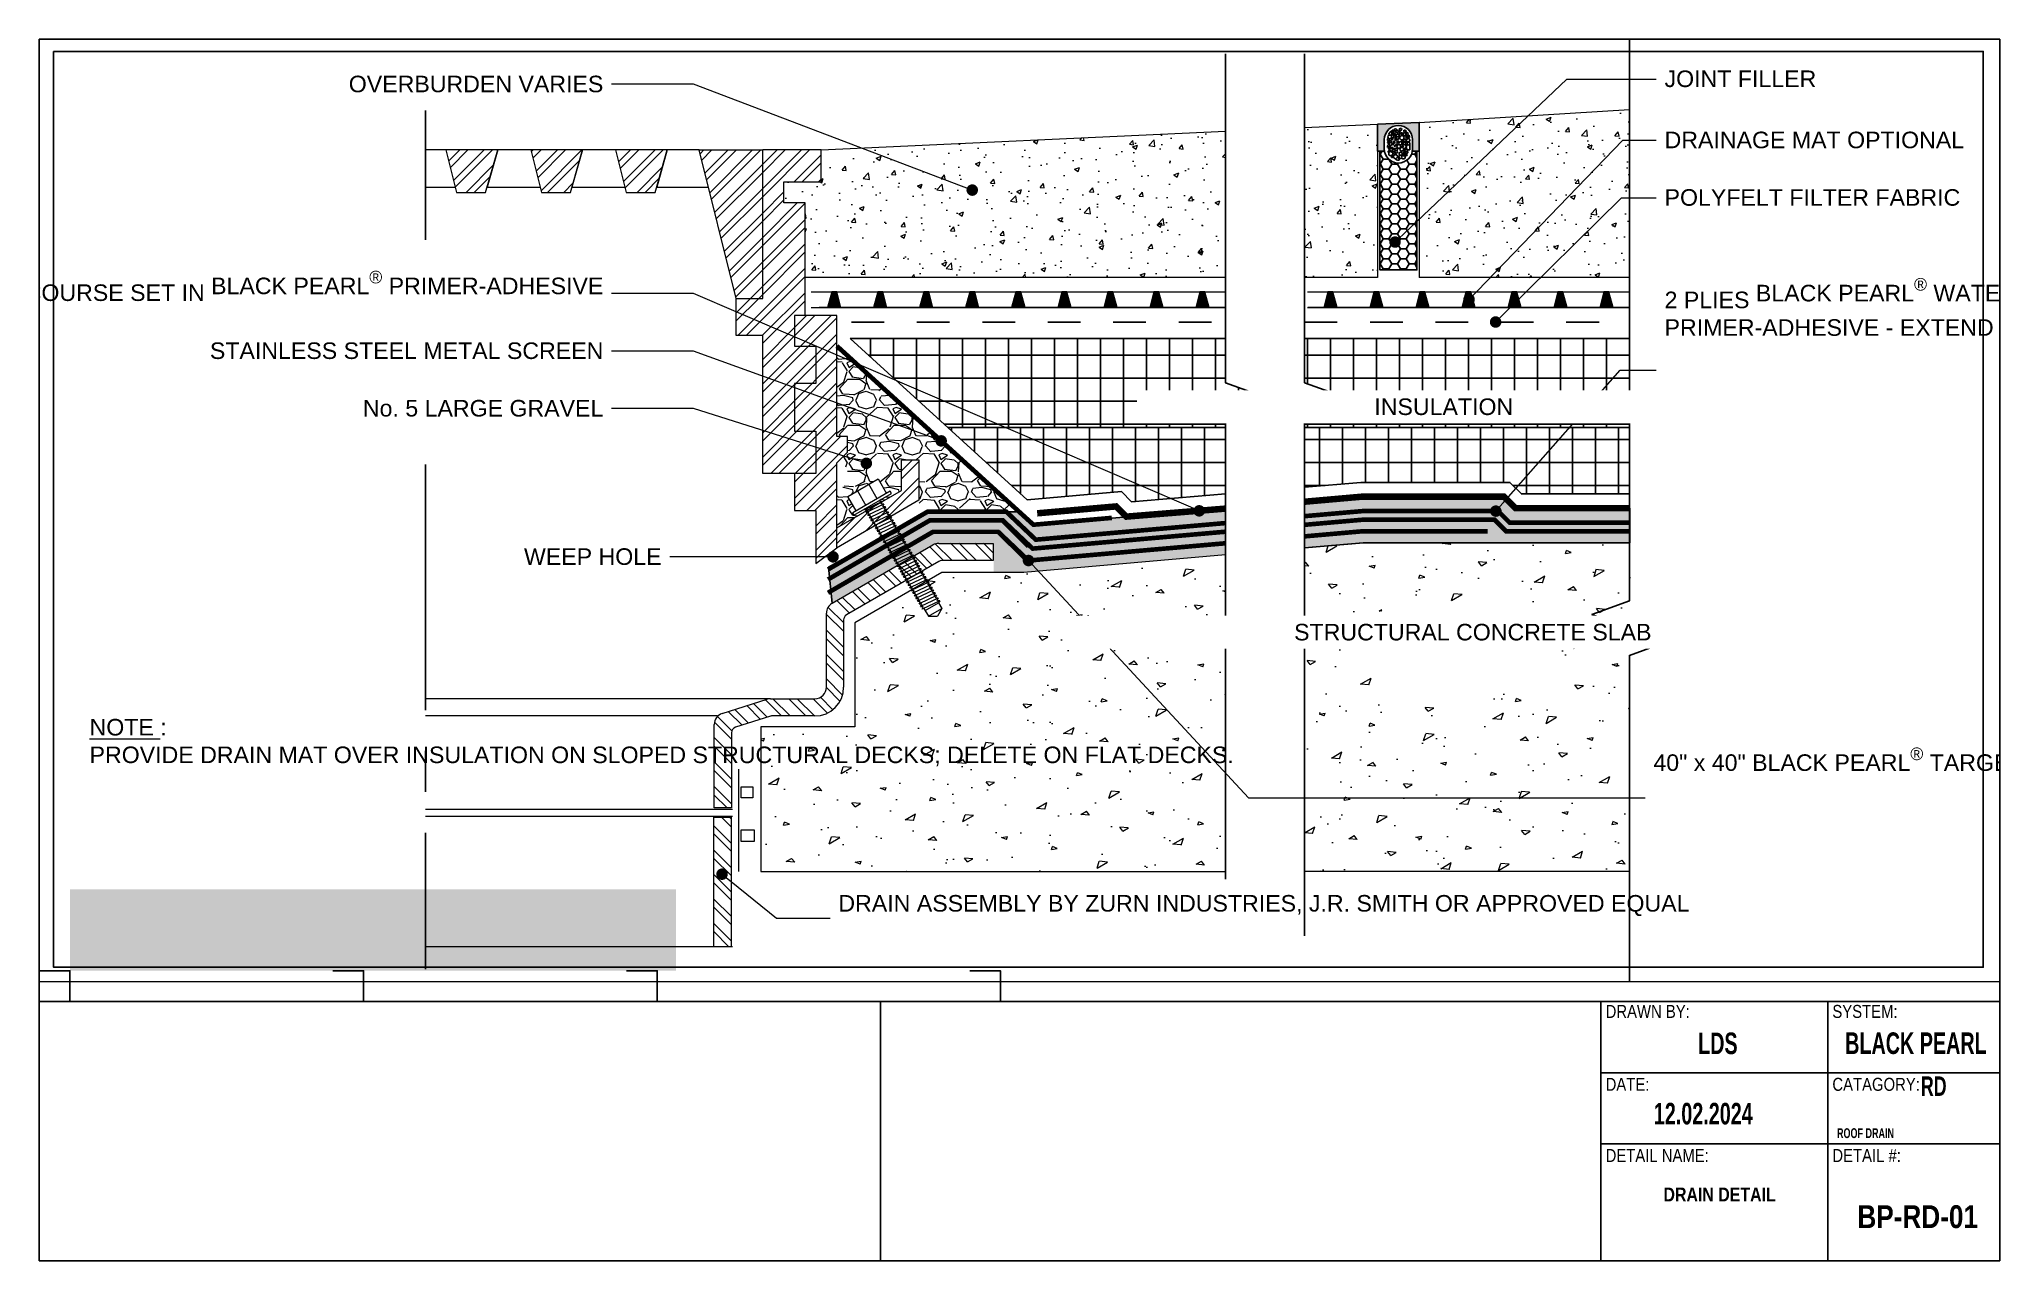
# Paper-space layout '11x17' of a CAD drawing. Header units: inches. Extents: x 0.6 to 16.6, y 0.6 to 10.6.
# The model-space entities are those that its viewports show. They can reach past a viewport. Long polylines and large blocks are cut down to what shows.
import ezdxf
from ezdxf import colors
from ezdxf.entities.mleader import LeaderData, LeaderLine
from ezdxf.math import Vec2, Vec3

# ---------------------------------------------------------------- set-up
doc = ezdxf.new("R2010")
doc.units = ezdxf.units.IN
doc.header["$MEASUREMENT"] = 0
for name, pattern in [('CENTER2', [1.125, 0.75, -0.125, 0.125, -0.125]), ('Dash', [0.25, 0.125, -0.125]), ('Dashed - Dense', [0.8, 0.5, -0.3])]:
    doc.linetypes.add(name, pattern=pattern)
doc.layers.get('Defpoints').update_dxf_attribs({"color": 103})
for name, color, linetype, lineweight in [('A-DETAIL', 7, 'Continuous', 9), ('BP Drainage Mat', 191, 'Continuous', 0), ('BP Others', 190, 'Continuous', 0), ('BP Primer', 2, 'Continuous', 0), ('BP Text', 20, 'Continuous', 0), ('RAM Black Pearl Sheet', 165, 'Continuous', 0), ('Ram Mastic', 191, 'Continuous', 0), ('Text', 20, 'Continuous', 0), ('Title Block Text', 20, 'Continuous', 0)]:
    doc.layers.add(name, color=color, linetype=linetype, lineweight=lineweight)
for name, color, linetype in [('BP Insulation Border', 8, 'Continuous'), ('BP Insulation Foam', 9, 'Continuous'), ('SELF ADHERING BUTYL FLASHING TAPE', 10, 'Continuous'), ('Title Block Lines', 7, 'Continuous')]:
    doc.layers.add(name, color=color, linetype=linetype)
doc.layers.add('BP Metal', color=7, linetype='Continuous', true_color=0x803345)
doc.layers.add('Protection Course', color=7, linetype='Dashed - Dense', lineweight=0, true_color=0x216123)
doc.styles.add('GENERATED_STYLE_1', font='ARIALN.TTF')
doc.styles.add('GENERATED_STYLE_6', font='ARIALNB.TTF')
doc.styles.add('GENERATED_STYLE_8', font='ARIALNB.TTF', dxfattribs={"width": 0.8})
doc.styles.get("Standard").update_dxf_attribs({"font": 'ARIALN.TTF'})
pattern_1 = [(50, (-1817.9811, -44.3105), (1.07589027, -0.0941282), [0.1125, -1.2375]), (355, (-1817.9811, -44.3105), (-0.208127, 1.1282882), [0.09, -0.99]), (100.451444, (-1817.8914, -44.3184), (0.86776327, 1.03416), [0.0956103, -1.0517132]), (46.1842, (-1817.9811, -44.0105), (1.600862, -0.2482789), [0.16875, -1.85625]), (96.63564, (-1817.8477, -44.0312), (1.4019929, 1.4611779), [0.1434155, -1.5775706]), (351.18416, (-1817.9811, -44.0105), (1.4019929, 1.4611779), [0.135, -1.485]), (21, (-1817.8311, -44.0855), (0.89536058, -0.60392834), [0.1125, -1.2375]), (326, (-1817.8311, -44.0855), (0.364973, 1.0877251), [0.09, -0.99]), (71.451445, (-1817.7565, -44.1358), (1.26033357, 0.4837967), [0.0956103, -1.0517132]), (37.5, (-1817.9811, -44.3105), (0.01823978, 0.49934078), [0, -0.978, 0, -1.005, 0, -0.99375]), (7.5, (-1817.9811, -44.3105), (0.3946043, 0.59161757), [0, -0.573, 0, -0.9555, 0, -0.37875]), (327.5, (-1818.3156, -44.3105), (0.80073365, -0.03383231), [0, -0.375, 0, -1.17, 0, -1.5525]), (317.5, (-1818.4656, -44.3105), (0.87477925, 0.15015747), [0, -0.4875, 0, -0.777, 0, -1.1025])]
pattern_2 = [(45, (-47.0787, -2.131), (-0.265165, 0.265165), []), (45, (-46.90193, -2.131), (-0.265165, 0.265165), [])]

psp = doc.layouts.new('11x17')

# ---------------------------------------------------------------- texts
at = {"layer": 'Text', "linetype": 'Continuous', "insert": (15.462, 1.606), "char_height": 0.08008, "attachment_point": 8, "style": 'GENERATED_STYLE_8'}
psp.add_mtext('\\A1;\\pxqc;ROOF DRAIN', dxfattribs=at)
at = {"layer": 'Title Block Text', "linetype": 'Continuous'}
for s, insert, char_height, attachment_point, style in [('\\A1;\\pxqc;LDS', (14.259, 2.289), 0.17569, 8, 'GENERATED_STYLE_8'), ('\\A1;\\pxqc;BLACK PEARL', (15.873, 2.29), 0.17569, 8, 'GENERATED_STYLE_8'), ('\\A1;RD', (16.018, 1.951), 0.1587, 8, 'GENERATED_STYLE_8'), ('\\A1;12.02.2024', (14.14, 1.716), 0.17569, 8, 'GENERATED_STYLE_8'), ('\\A1;BP-RD-01', (15.396, 0.871), 0.18612, 7, 'GENERATED_STYLE_6')]:
    psp.add_mtext(s, dxfattribs=dict(at, insert=insert, char_height=char_height, attachment_point=attachment_point, style=style))
at = {"layer": 'Title Block Text', "linetype": 'Continuous', "insert": (14.273, 1.204), "char_height": 0.11329, "width": 1.42367, "attachment_point": 2, "style": 'GENERATED_STYLE_6'}
psp.add_mtext('\\A1;\\pxqc;DRAIN DETAIL', dxfattribs=at)

msp = doc.modelspace()

# ---------------------------------------------------------------- blocks, each defined once
blk = doc.blocks.new('Barrett Title Block LDS')
h = blk.add_hatch()
h.set_pattern_fill('HONEY', color=160, scale=2)
h.set_pattern_definition([(0, (-14.79494, -0.4674), (0.375, 0.2165064), [0.25, -0.5]), (120, (-14.79494, -0.4674), (-0.375, 0.2165064), [0.25, -0.5]), (60, (-14.79494, -0.4674), (8e-17, 0.4330127), [-0.5, 0.25])])
h.paths.add_polyline_path([(7.134, 2.152), (7.147, 2.152), (7.147, 2.143), (7.134, 2.143)])
at = {"layer": 'Ram Mastic'}
h = blk.add_hatch(dxfattribs=at)
h.set_pattern_fill('HONEY', color=256, scale=1.714998)
h.set_pattern_definition([(0, (-13.46107, 1.3637), (0.3215622, 0.185654), [0.214375, -0.4287496]), (120, (-13.46107, 1.3637), (-0.3215622, 0.185654), [0.214375, -0.4287496]), (60, (-13.46107, 1.3637), (7e-17, 0.371308), [-0.4287496, 0.214375])])
h.paths.add_polyline_path([(3.733, 2.342), (3.773, 2.342), (3.773, 2.31), (3.733, 2.31)])
h = blk.add_hatch(dxfattribs=at)
h.set_pattern_fill('HONEY', color=256, scale=1.714998)
h.set_pattern_definition([(0, (-13.63047, 0.7278), (0.3215622, 0.185654), [0.214375, -0.4287496]), (120, (-13.63047, 0.7278), (-0.3215622, 0.185654), [0.214375, -0.4287496]), (60, (-13.63047, 0.7278), (7e-17, 0.371308), [-0.4287496, 0.214375])])
h.paths.add_polyline_path([(3.458, 0.971), (3.498, 0.971), (3.498, 0.916), (3.458, 0.916)])
at = {"layer": 'SELF ADHERING BUTYL FLASHING TAPE', "linetype": 'Continuous'}
h = blk.add_hatch(dxfattribs=at)
h.set_pattern_fill('ANSI31', color=30)
h.set_pattern_definition([(45, (0.74292, 1.41906), (-0.0883883, 0.0883883), [])])
h.paths.add_polyline_path([(6.83, 1.08), (6.835, 1.068), (6.838, 1.057), (6.86, 1.066), (6.858, 1.074), (6.853, 1.086), (6.847, 1.099), (6.838, 1.106), (6.818, 1.099), (6.824, 1.093)])
h = blk.add_hatch(dxfattribs=at)
h.set_pattern_fill('ANSI31', color=30)
h.set_pattern_definition([(45, (0.74292, 1.26022), (-0.0883883, 0.0883883), [])])
h.paths.add_polyline_path([(6.83, 0.921), (6.835, 0.909), (6.838, 0.898), (6.86, 0.908), (6.858, 0.915), (6.853, 0.927), (6.847, 0.94), (6.838, 0.947), (6.818, 0.94), (6.824, 0.934)])
at = {"layer": 'Title Block Lines', "linetype": 'Continuous'}
for p, q in [((16.489, 10.488), (0.51, 10.488)), ((0.51, 10.488), (0.51, 0.533)), ((7.367, 2.647), (16.489, 2.647)), ((13.238, 0.533), (13.238, 2.647)), ((15.086, 0.533), (15.086, 2.647)), ((0.51, 0.533), (16.489, 0.533)), ((3.948, 0.533), (13.903, 0.533))]:
    blk.add_line(p, q, dxfattribs=at)
at = {"layer": 'Title Block Lines'}
for points in [[(16.489, 10.488), (16.489, 0.533)], [(7.367, 2.647), (0.51, 2.647)], [(7.367, 2.647), (7.367, 0.533)], [(13.238, 2.647), (13.238, 0.533)], [(16.489, 2.287), (16.489, 1.41)], [(16.489, 2.287), (16.489, 0.533)], [(16.489, 2.066), (13.238, 2.066)], [(16.489, 1.486), (13.238, 1.486)]]:
    blk.add_lwpolyline(points, dxfattribs=at)
at = {"layer": 'Title Block Lines', "linetype": 'Continuous', "char_height": 0.10572, "attachment_point": 1, "style": 'GENERATED_STYLE_1'}
for s, insert in [('\\A1;\\pxql;DRAWN BY:', (13.276, 2.618)), ('\\A1;\\pxql;SYSTEM:', (15.124, 2.618)), ('\\A1;\\pxql;DATE:', (13.276, 2.024)), ('\\A1;\\pxql;CATAGORY:', (15.124, 2.024)), ('\\A1;\\pxql;DETAIL NAME:', (13.276, 1.444)), ('\\A1;\\pxql;DETAIL #:', (15.124, 1.444))]:
    blk.add_mtext(s, dxfattribs=dict(at, insert=insert))
blk = doc.blocks.new('*X21')
at = {"color": 0}
for p, q in [((17.312, 11.856), (17.106, 12.062)), ((17.312, 12.032), (17.282, 12.062)), ((17.312, 11.502), (16.938, 11.877)), ((17.312, 11.325), (16.938, 11.7)), ((17.312, 10.972), (16.938, 11.347)), ((17.312, 10.795), (16.938, 11.17)), ((17.312, 10.441), (16.938, 10.816)), ((17.312, 10.265), (16.938, 10.64)), ((17.312, 9.911), (16.938, 10.286)), ((17.312, 9.734), (16.938, 10.109)), ((17.312, 9.381), (16.938, 9.756)), ((17.267, 9.25), (16.938, 9.579))]:
    blk.add_line(p, q, dxfattribs=at)
blk = doc.blocks.new('*X20')
at = {"color": 0}
for p, q in [((34.614, 11.712), (34.34, 11.986)), ((34.857, 11.812), (34.557, 12.112)), ((35.044, 11.812), (34.68, 12.176)), ((35.387, 11.812), (35.012, 12.188)), ((35.574, 11.812), (35.199, 12.188)), ((35.917, 11.812), (35.542, 12.188)), ((35.938, 11.98), (35.73, 12.188)), ((33.824, 11.254), (33.549, 11.529)), ((33.943, 11.323), (33.668, 11.597)), ((34.16, 11.449), (33.885, 11.723)), ((34.278, 11.517), (34.004, 11.792)), ((34.496, 11.643), (34.221, 11.918)), ((33.152, 10.865), (32.878, 11.14)), ((33.271, 10.934), (32.996, 11.208)), ((33.488, 11.06), (33.214, 11.334)), ((33.607, 11.128), (33.332, 11.403)), ((32.688, 10.457), (32.348, 10.796)), ((32.816, 10.671), (32.542, 10.945)), ((32.935, 10.74), (32.661, 11.014)), ((32.688, 10.269), (32.312, 10.644)), ((32.688, 9.926), (32.312, 10.301)), ((32.688, 9.739), (32.312, 10.114)), ((32.688, 9.396), (32.312, 9.771)), ((32.688, 9.209), (32.312, 9.584)), ((32.663, 8.89), (32.312, 9.241)), ((32.608, 8.758), (32.312, 9.053)), ((30.479, 8.235), (30.18, 8.534)), ((30.622, 8.28), (30.323, 8.579)), ((30.882, 8.362), (30.583, 8.661)), ((31.025, 8.407), (30.726, 8.706)), ((31.337, 8.438), (30.986, 8.788)), ((31.525, 8.438), (31.15, 8.812)), ((31.868, 8.438), (31.493, 8.812)), ((32.055, 8.438), (31.68, 8.812)), ((32.335, 8.5), (32.023, 8.812)), ((32.45, 8.572), (32.181, 8.842)), ((30.25, 7.934), (29.88, 8.304)), ((30.258, 8.114), (29.944, 8.427)), ((30.25, 7.591), (29.875, 7.966)), ((30.25, 7.403), (29.875, 7.778)), ((30.25, 7.061), (29.875, 7.436)), ((30.25, 6.873), (29.875, 7.248)), ((30.25, 6.53), (29.875, 6.905)), ((30.155, 6.438), (29.875, 6.718))]:
    blk.add_line(p, q, dxfattribs=at)
blk = doc.blocks.new('DRAIN SCREW')
at = {"layer": 'A-DETAIL'}
for p, q in [((1829.507, 0.427), (1830.168, 0.809)), ((1829.689, 0.113), (1829.507, 0.427)), ((1830.431, 0.541), (1829.616, 0.071)), ((1829.642, 0.025), (1830.457, 0.496)), ((1830.168, 0.809), (1830.349, 0.494)), ((1830.457, 0.496), (1830.431, 0.541)), ((1829.642, 0.025), (1829.616, 0.071)), ((1830.259, 0.321), (1829.876, 0.139)), ((1829.876, 0.139), (1829.895, 0.171)), ((1829.876, 0.139), (1829.926, 0.139)), ((1830.292, 0.262), (1829.91, 0.08)), ((1829.91, 0.08), (1829.935, 0.124)), ((1829.91, 0.08), (1829.96, 0.08)), ((1829.935, 0.124), (1829.926, 0.139)), ((1830.326, 0.204), (1829.944, 0.022)), ((1829.944, 0.022), (1829.969, 0.065)), ((1829.944, 0.022), (1829.994, 0.022)), ((1829.969, 0.065), (1829.96, 0.08)), ((1830.36, 0.145), (1829.978, -0.037)), ((1829.978, -0.037), (1830.003, 0.007)), ((1830.003, 0.007), (1829.994, 0.022)), ((1830.394, 0.087), (1830.011, -0.095)), ((1830.427, 0.028), (1830.045, -0.153)), ((1830.21, 0.353), (1830.2, 0.336)), ((1830.209, 0.321), (1830.2, 0.336)), ((1830.259, 0.321), (1830.209, 0.321)), ((1830.259, 0.321), (1830.234, 0.277)), ((1830.243, 0.262), (1830.234, 0.277)), ((1830.292, 0.262), (1830.243, 0.262)), ((1830.292, 0.262), (1830.267, 0.219)), ((1830.276, 0.204), (1830.267, 0.219)), ((1830.326, 0.204), (1830.276, 0.204)), ((1830.326, 0.204), (1830.301, 0.161)), ((1830.31, 0.145), (1830.301, 0.161)), ((1830.36, 0.145), (1830.31, 0.145)), ((1830.36, 0.145), (1830.335, 0.102)), ((1830.344, 0.087), (1830.335, 0.102)), ((1830.394, 0.087), (1830.344, 0.087)), ((1830.394, 0.087), (1830.369, 0.044)), ((1830.378, 0.028), (1830.369, 0.044)), ((1830.427, 0.028), (1830.378, 0.028)), ((1830.427, 0.028), (1830.402, -0.015)), ((1829.978, -0.037), (1830.027, -0.037)), ((1830.011, -0.095), (1830.036, -0.052)), ((1830.011, -0.095), (1830.061, -0.095)), ((1830.036, -0.052), (1830.027, -0.037)), ((1830.045, -0.153), (1830.07, -0.11)), ((1830.045, -0.153), (1830.095, -0.153)), ((1830.07, -0.11), (1830.061, -0.095)), ((1830.461, -0.03), (1830.079, -0.212)), ((1830.079, -0.212), (1830.104, -0.169)), ((1830.079, -0.212), (1830.129, -0.212)), ((1830.104, -0.169), (1830.095, -0.153)), ((1830.495, -0.089), (1830.113, -0.27)), ((1830.113, -0.27), (1830.138, -0.227)), ((1830.113, -0.27), (1830.162, -0.27)), ((1830.138, -0.227), (1830.129, -0.212)), ((1830.529, -0.147), (1830.146, -0.329)), ((1830.146, -0.329), (1830.171, -0.286)), ((1830.146, -0.329), (1830.196, -0.329)), ((1830.171, -0.286), (1830.162, -0.27)), ((1830.562, -0.206), (1830.18, -0.387)), ((1830.18, -0.387), (1830.205, -0.344)), ((1830.18, -0.387), (1830.23, -0.387)), ((1830.205, -0.344), (1830.196, -0.329)), ((1830.596, -0.264), (1830.214, -0.446)), ((1830.214, -0.446), (1830.239, -0.403)), ((1830.239, -0.403), (1830.23, -0.387)), ((1830.63, -0.322), (1830.248, -0.504)), ((1830.664, -0.381), (1830.281, -0.563)), ((1830.411, -0.03), (1830.402, -0.015)), ((1830.461, -0.03), (1830.411, -0.03)), ((1830.461, -0.03), (1830.436, -0.073)), ((1830.445, -0.089), (1830.436, -0.073)), ((1830.495, -0.089), (1830.445, -0.089)), ((1830.495, -0.089), (1830.47, -0.132)), ((1830.479, -0.147), (1830.47, -0.132)), ((1830.529, -0.147), (1830.479, -0.147)), ((1830.529, -0.147), (1830.504, -0.19)), ((1830.513, -0.206), (1830.504, -0.19)), ((1830.562, -0.206), (1830.513, -0.206)), ((1830.562, -0.206), (1830.537, -0.249)), ((1830.546, -0.264), (1830.537, -0.249)), ((1830.596, -0.264), (1830.546, -0.264)), ((1830.596, -0.264), (1830.571, -0.307)), ((1830.58, -0.322), (1830.571, -0.307)), ((1830.63, -0.322), (1830.58, -0.322)), ((1830.63, -0.322), (1830.605, -0.366)), ((1830.614, -0.381), (1830.605, -0.366)), ((1830.664, -0.381), (1830.614, -0.381)), ((1830.664, -0.381), (1830.639, -0.424)), ((1830.648, -0.439), (1830.639, -0.424)), ((1830.214, -0.446), (1830.264, -0.446)), ((1830.248, -0.504), (1830.273, -0.461)), ((1830.248, -0.504), (1830.297, -0.504)), ((1830.273, -0.461), (1830.264, -0.446)), ((1830.281, -0.563), (1830.306, -0.519)), ((1830.281, -0.563), (1830.331, -0.563)), ((1830.306, -0.519), (1830.297, -0.504)), ((1830.315, -0.621), (1830.697, -0.439)), ((1830.315, -0.621), (1830.34, -0.578)), ((1830.315, -0.621), (1830.365, -0.621)), ((1830.315, -0.621), (1830.365, -0.621)), ((1830.34, -0.578), (1830.331, -0.563)), ((1830.731, -0.498), (1830.349, -0.68)), ((1830.349, -0.68), (1830.374, -0.636)), ((1830.349, -0.68), (1830.399, -0.68)), ((1830.355, -0.669), (1830.374, -0.636)), ((1830.364, -0.68), (1830.399, -0.68)), ((1830.374, -0.636), (1830.365, -0.621)), ((1830.374, -0.636), (1830.365, -0.621)), ((1830.765, -0.556), (1830.383, -0.738)), ((1830.383, -0.738), (1830.408, -0.695)), ((1830.383, -0.738), (1830.432, -0.738)), ((1830.408, -0.695), (1830.399, -0.68)), ((1830.799, -0.615), (1830.416, -0.796)), ((1830.416, -0.796), (1830.441, -0.753)), ((1830.416, -0.796), (1830.466, -0.796)), ((1830.441, -0.753), (1830.432, -0.738)), ((1830.832, -0.673), (1830.45, -0.855)), ((1830.45, -0.855), (1830.475, -0.812)), ((1830.475, -0.812), (1830.466, -0.796)), ((1830.866, -0.732), (1830.484, -0.913)), ((1830.9, -0.79), (1830.518, -0.972)), ((1830.934, -0.849), (1830.551, -1.03)), ((1830.697, -0.439), (1830.648, -0.439)), ((1830.697, -0.439), (1830.672, -0.483)), ((1830.693, -0.446), (1830.672, -0.483)), ((1830.681, -0.498), (1830.672, -0.483)), ((1830.681, -0.498), (1830.672, -0.483)), ((1830.712, -0.498), (1830.681, -0.498)), ((1830.731, -0.498), (1830.681, -0.498)), ((1830.731, -0.498), (1830.706, -0.541)), ((1830.715, -0.556), (1830.706, -0.541)), ((1830.765, -0.556), (1830.715, -0.556)), ((1830.765, -0.556), (1830.74, -0.599)), ((1830.765, -0.556), (1830.74, -0.599)), ((1830.749, -0.615), (1830.74, -0.599)), ((1830.799, -0.615), (1830.749, -0.615)), ((1830.799, -0.615), (1830.774, -0.658)), ((1830.783, -0.673), (1830.774, -0.658)), ((1830.832, -0.673), (1830.783, -0.673)), ((1830.832, -0.673), (1830.807, -0.716)), ((1830.832, -0.673), (1830.807, -0.716)), ((1830.816, -0.732), (1830.807, -0.716)), ((1830.866, -0.732), (1830.816, -0.732)), ((1830.866, -0.732), (1830.841, -0.775)), ((1830.85, -0.79), (1830.841, -0.775)), ((1830.9, -0.79), (1830.85, -0.79)), ((1830.9, -0.79), (1830.875, -0.833)), ((1830.9, -0.79), (1830.875, -0.833)), ((1830.884, -0.849), (1830.875, -0.833)), ((1830.934, -0.849), (1830.884, -0.849)), ((1830.934, -0.849), (1830.909, -0.892)), ((1830.45, -0.855), (1830.5, -0.855)), ((1830.484, -0.913), (1830.509, -0.87)), ((1830.484, -0.913), (1830.534, -0.913)), ((1830.509, -0.87), (1830.5, -0.855)), ((1830.518, -0.972), (1830.543, -0.929)), ((1830.518, -0.972), (1830.567, -0.972)), ((1830.543, -0.929), (1830.534, -0.913)), ((1830.551, -1.03), (1830.576, -0.987)), ((1830.551, -1.03), (1830.601, -1.03)), ((1830.576, -0.987), (1830.567, -0.972)), ((1830.967, -0.907), (1830.585, -1.089)), ((1830.585, -1.089), (1830.61, -1.046)), ((1830.585, -1.089), (1830.635, -1.089)), ((1830.61, -1.046), (1830.601, -1.03)), ((1831.001, -0.965), (1830.619, -1.147)), ((1830.619, -1.147), (1830.644, -1.104)), ((1830.619, -1.147), (1830.669, -1.147)), ((1830.644, -1.104), (1830.635, -1.089)), ((1831.035, -1.024), (1830.653, -1.206)), ((1830.653, -1.206), (1830.678, -1.163)), ((1830.653, -1.206), (1830.702, -1.206)), ((1830.678, -1.163), (1830.669, -1.147)), ((1831.069, -1.082), (1830.686, -1.264)), ((1830.686, -1.264), (1830.711, -1.221)), ((1830.686, -1.264), (1830.736, -1.264)), ((1830.711, -1.221), (1830.702, -1.206)), ((1831.102, -1.141), (1830.72, -1.323)), ((1830.745, -1.279), (1830.736, -1.264)), ((1831.136, -1.199), (1830.754, -1.381)), ((1831.17, -1.258), (1830.788, -1.439)), ((1830.918, -0.907), (1830.909, -0.892)), ((1830.967, -0.907), (1830.918, -0.907)), ((1830.967, -0.907), (1830.942, -0.95)), ((1830.967, -0.907), (1830.942, -0.95)), ((1830.951, -0.965), (1830.942, -0.95)), ((1831.001, -0.965), (1830.951, -0.965)), ((1831.001, -0.965), (1830.976, -1.009)), ((1830.985, -1.024), (1830.976, -1.009)), ((1831.035, -1.024), (1830.985, -1.024)), ((1831.035, -1.024), (1831.01, -1.067)), ((1831.035, -1.024), (1831.01, -1.067)), ((1831.019, -1.082), (1831.01, -1.067)), ((1831.069, -1.082), (1831.019, -1.082)), ((1831.069, -1.082), (1831.044, -1.126)), ((1831.053, -1.141), (1831.044, -1.126)), ((1831.102, -1.141), (1831.053, -1.141)), ((1831.102, -1.141), (1831.077, -1.184)), ((1831.102, -1.141), (1831.077, -1.184)), ((1831.086, -1.199), (1831.077, -1.184)), ((1831.136, -1.199), (1831.086, -1.199)), ((1831.136, -1.199), (1831.111, -1.242)), ((1831.12, -1.258), (1831.111, -1.242)), ((1831.17, -1.258), (1831.12, -1.258)), ((1831.17, -1.258), (1831.145, -1.301)), ((1831.17, -1.258), (1831.145, -1.301)), ((1830.72, -1.323), (1830.745, -1.279)), ((1830.72, -1.323), (1830.77, -1.323)), ((1830.754, -1.381), (1830.779, -1.338)), ((1830.754, -1.381), (1830.804, -1.381)), ((1830.779, -1.338), (1830.77, -1.323)), ((1830.788, -1.439), (1830.813, -1.396)), ((1830.788, -1.439), (1830.837, -1.439)), ((1830.813, -1.396), (1830.804, -1.381)), ((1831.204, -1.316), (1830.821, -1.498)), ((1830.821, -1.498), (1830.846, -1.455)), ((1830.821, -1.498), (1830.871, -1.498)), ((1830.846, -1.455), (1830.837, -1.439)), ((1831.237, -1.375), (1830.855, -1.556)), ((1830.855, -1.556), (1830.88, -1.513)), ((1830.855, -1.556), (1830.905, -1.556)), ((1830.88, -1.513), (1830.871, -1.498)), ((1831.271, -1.433), (1830.889, -1.615)), ((1830.889, -1.615), (1830.914, -1.572)), ((1830.889, -1.615), (1830.939, -1.615)), ((1830.914, -1.572), (1830.905, -1.556)), ((1831.305, -1.492), (1830.923, -1.673)), ((1830.923, -1.673), (1830.948, -1.63)), ((1830.923, -1.673), (1830.972, -1.673)), ((1830.948, -1.63), (1830.939, -1.615)), ((1831.339, -1.55), (1830.956, -1.732)), ((1830.956, -1.732), (1830.981, -1.689)), ((1830.981, -1.689), (1830.972, -1.673)), ((1831.372, -1.609), (1830.99, -1.79)), ((1831.406, -1.667), (1831.024, -1.849)), ((1831.154, -1.316), (1831.145, -1.301)), ((1831.204, -1.316), (1831.154, -1.316)), ((1831.204, -1.316), (1831.179, -1.359)), ((1831.188, -1.375), (1831.179, -1.359)), ((1831.237, -1.375), (1831.188, -1.375)), ((1831.237, -1.375), (1831.212, -1.418)), ((1831.237, -1.375), (1831.212, -1.418)), ((1831.221, -1.433), (1831.212, -1.418)), ((1831.271, -1.433), (1831.221, -1.433)), ((1831.271, -1.433), (1831.246, -1.476)), ((1831.255, -1.492), (1831.246, -1.476)), ((1831.305, -1.492), (1831.255, -1.492)), ((1831.305, -1.492), (1831.28, -1.535)), ((1831.305, -1.492), (1831.28, -1.535)), ((1831.289, -1.55), (1831.28, -1.535)), ((1831.339, -1.55), (1831.289, -1.55)), ((1831.339, -1.55), (1831.314, -1.593)), ((1831.323, -1.609), (1831.314, -1.593)), ((1831.372, -1.609), (1831.323, -1.609)), ((1831.372, -1.609), (1831.347, -1.652)), ((1831.372, -1.609), (1831.347, -1.652)), ((1831.356, -1.667), (1831.347, -1.652)), ((1831.406, -1.667), (1831.356, -1.667)), ((1831.406, -1.667), (1831.381, -1.71)), ((1830.956, -1.732), (1831.006, -1.732)), ((1830.99, -1.79), (1831.015, -1.747)), ((1830.99, -1.79), (1831.04, -1.79)), ((1831.015, -1.747), (1831.006, -1.732)), ((1831.024, -1.849), (1831.049, -1.806)), ((1831.024, -1.849), (1831.074, -1.849)), ((1831.049, -1.806), (1831.04, -1.79)), ((1831.44, -1.725), (1831.058, -1.907)), ((1831.058, -1.907), (1831.083, -1.864)), ((1831.058, -1.907), (1831.107, -1.907)), ((1831.083, -1.864), (1831.074, -1.849)), ((1831.474, -1.784), (1831.091, -1.966)), ((1831.091, -1.966), (1831.116, -1.922)), ((1831.091, -1.966), (1831.141, -1.966)), ((1831.116, -1.922), (1831.107, -1.907)), ((1831.507, -1.842), (1831.125, -2.024)), ((1831.125, -2.024), (1831.15, -1.981)), ((1831.15, -1.981), (1831.141, -1.966)), ((1831.164, -2.005), (1831.261, -2.173)), ((1831.192, -2.053), (1831.482, -1.885)), ((1831.261, -2.173), (1831.552, -2.006)), ((1831.39, -1.725), (1831.381, -1.71)), ((1831.44, -1.725), (1831.39, -1.725)), ((1831.44, -1.725), (1831.415, -1.769)), ((1831.44, -1.725), (1831.415, -1.769)), ((1831.424, -1.784), (1831.415, -1.769)), ((1831.474, -1.784), (1831.424, -1.784)), ((1831.474, -1.784), (1831.449, -1.827)), ((1831.458, -1.842), (1831.449, -1.827)), ((1831.552, -2.006), (1831.455, -2.173)), ((1831.507, -1.842), (1831.458, -1.842)), ((1831.507, -1.842), (1831.482, -1.885)), ((1831.482, -1.885), (1831.552, -2.006)), ((1831.261, -2.173), (1831.455, -2.173))]:
    blk.add_line(p, q, dxfattribs=at)
for points in [[(1829.717, 0.548), (1829.898, 0.234)], [(1830.15, 0.379), (1829.969, 0.694)]]:
    blk.add_lwpolyline(points, dxfattribs=at)
blk = doc.blocks.new('*U25')
at = {"layer": 'BP Drainage Mat'}
h = blk.add_hatch(color=256, dxfattribs=at)
h.dxf.hatch_style = 1
h.paths.add_polyline_path([(0.5, 0.343), (0.553, 0.343), (0.645, 0), (0.5, 0), (0.355, 0), (0.447, 0.343)])
at = {"layer": 'BP Drainage Mat', "linetype": 'Continuous'}
for points in [[(1, 0.343), (0, 0.343)], [(1, 0), (0, 0)]]:
    blk.add_lwpolyline(points, dxfattribs=at)
blk.add_lwpolyline([(0.5, 0.343), (0.553, 0.343), (0.645, 0), (0.5, 0), (0.355, 0), (0.447, 0.343)], close=True, dxfattribs=at)
blk = doc.blocks.new('*U26')
at = {"layer": 'BP Drainage Mat', "color": 0, "linetype": 'ByBlock', "lineweight": -2, "transparency": 16777216}
for p in [(1655.841, 63.158), (1656.841, 63.158), (1657.841, 63.158), (1658.841, 63.158), (1659.841, 63.158), (1660.841, 63.158), (1661.841, 63.158)]:
    blk.add_blockref('*U25', p, dxfattribs=at)
blk = doc.blocks.new('*U23')
at = {"layer": 'BP Drainage Mat'}
h = blk.add_hatch(color=256, dxfattribs=at)
h.dxf.hatch_style = 1
h.paths.add_polyline_path([(0.5, 0.343), (0.553, 0.343), (0.645, 0), (0.5, 0), (0.355, 0), (0.447, 0.343)])
at = {"layer": 'BP Drainage Mat', "linetype": 'Continuous'}
for points in [[(1, 0.343), (0, 0.343)], [(1, 0), (0, 0)]]:
    blk.add_lwpolyline(points, dxfattribs=at)
blk.add_lwpolyline([(0.5, 0.343), (0.553, 0.343), (0.645, 0), (0.5, 0), (0.355, 0), (0.447, 0.343)], close=True, dxfattribs=at)
blk = doc.blocks.new('*U24')
at = {"layer": 'BP Drainage Mat', "color": 0, "linetype": 'ByBlock', "lineweight": -2, "transparency": 16777216}
for p in [(1663.856, 63.158), (1664.856, 63.158), (1665.856, 63.158), (1666.856, 63.158), (1667.856, 63.158), (1668.856, 63.158), (1669.856, 63.158), (1670.856, 63.158), (1671.856, 63.158)]:
    blk.add_blockref('*U23', p, dxfattribs=at)
blk = doc.blocks.new('_Dot')
at = {"color": 0, "linetype": 'ByBlock', "lineweight": -2}
blk.add_line((-0.5, 0), (-1, 0), dxfattribs=at)
at = {"color": 0, "linetype": 'ByBlock', "const_width": 0.5}
blk.add_lwpolyline([(-0.25, 0, 1), (0.25, 0, 1)], format="xyb", close=True, dxfattribs=at)

# ---------------------------------------------------------------- hatches: boundary and pattern name
at = {"layer": 'A-DETAIL'}
h = msp.add_hatch(dxfattribs=at)
h.set_pattern_fill('ANSI32', color=256)
h.set_pattern_definition(pattern_2)
h.paths.add_polyline_path([(3.919, 23.648), (2.795, 23.648), (3.026, 22.726), (3.655, 22.726)])
h.paths.add_polyline_path([(5.762, 23.648), (4.639, 23.648), (4.869, 22.726), (5.498, 22.726)])
h.paths.add_polyline_path([(7.605, 23.648), (6.543, 23.648), (6.543, 23.404), (6.712, 22.726), (7.342, 22.726)])
h.paths.add_polyline_path([(6.543, 23.648), (6.482, 23.648), (6.543, 23.404)])
h.paths.add_polyline_path([(9.679, 23.648), (8.296, 23.648), (9.103, 20.422), (9.679, 20.422)])
h = msp.add_hatch(dxfattribs=at)
h.set_pattern_fill('ANSI32', color=256)
h.set_pattern_definition(pattern_2)
h.paths.add_polyline_path([(10.6, 22.496), (10.139, 22.496), (10.139, 22.957), (10.946, 22.957), (10.946, 23.648), (9.679, 23.648), (9.679, 20.422), (9.103, 20.422), (9.103, 19.616), (9.679, 19.616), (9.679, 16.616), (10.37, 16.616), (10.831, 16.616), (10.831, 17.538), (10.37, 17.538), (10.37, 18.575), (10.831, 18.575), (10.831, 19.385), (10.37, 19.385), (10.37, 20.048), (10.6, 20.048)])
h = msp.add_hatch(dxfattribs=at)
h.set_pattern_fill('ANSI32', color=256)
h.set_pattern_definition(pattern_2)
h.paths.add_polyline_path([(11.291, 20.048), (10.37, 20.048), (10.37, 19.385), (10.831, 19.385), (10.831, 18.575), (10.37, 18.575), (10.37, 17.538), (10.831, 17.538), (10.831, 16.616), (10.37, 16.616), (10.37, 15.81), (10.831, 15.81), (10.831, 15.119), (10.831, 14.658), (11.291, 15.004), (11.291, 16.847), (11.522, 17.077), (11.522, 17.423), (11.291, 17.423)])
h = msp.add_hatch(dxfattribs=at)
h.set_pattern_fill('ANSI32', color=256)
h.set_pattern_definition([(45, (-47.0787, -2.793), (-0.265165, 0.265165), []), (45, (-46.90193, -2.793), (-0.265165, 0.265165), [])])
h.paths.add_polyline_path([(13.072, 16.034), (13.072, 16.913), (12.697, 16.913), (12.697, 16.25), (11.291, 15.437), (11.291, 15.004)])
at = {"layer": 'BP Insulation Foam'}
h = msp.add_hatch(dxfattribs=at)
h.set_pattern_fill('HONEY', color=256)
h.set_pattern_definition([(0, (-1817.89867, -47.45844), (0.1875, 0.1082531755), [0.125, -0.25]), (120, (-1817.89867, -47.45844), (-0.1875, 0.1082531755), [0.125, -0.25]), (60, (-1817.89867, -47.45844), (4e-17, 0.216506351), [-0.25, 0.125])])
h.paths.add_polyline_path([(23.191, 23.622), (23.091, 23.622), (23.091, 21.039), (23.897, 21.039), (23.897, 23.622), (23.797, 23.622, -0.854734)])
h = msp.add_hatch(dxfattribs=at)
h.set_pattern_fill('NET', color=256, scale=4)
h.set_pattern_definition([(0, (-1817.9811, -44.3105), (0, 0.5), []), (90, (-1817.9811, -44.3105), (-0.5, 3e-17), [])])
h.paths.add_polyline_path([(19.734, 19.547), (11.579, 19.547), (13.705, 17.613), (19.734, 17.613), (19.734, 17.789), (19.184, 17.989), (20.283, 18.389), (19.734, 18.589)])
h.paths.add_polyline_path([(28.515, 19.547), (21.455, 19.547), (21.455, 18.589), (22.005, 18.389), (20.906, 17.989), (21.455, 17.789), (21.455, 17.613), (28.515, 17.613)])
h = msp.add_hatch(dxfattribs=at)
h.set_pattern_fill('NET', color=256, scale=4)
h.set_pattern_definition([(0, (22.28044, 16.85786), (0, 0.5), []), (90, (22.28044, 16.85786), (-0.5, 3e-17), [])])
h.paths.add_polyline_path([(19.734, 17.613), (13.705, 17.613), (15.429, 16.046), (17.475, 16.225), (17.697, 16.003), (19.734, 16.175)])
h.paths.add_polyline_path([(28.515, 17.613), (21.455, 17.613), (21.455, 16.32), (22.681, 16.424), (25.919, 16.424), (26.169, 16.174), (28.515, 16.174)])
at = {"layer": 'BP Others'}
h = msp.add_hatch(dxfattribs=at)
h.set_pattern_fill('AR-CONC', color=256, scale=0.15)
h.set_pattern_definition(pattern_1)
h.paths.add_polyline_path([(23.042, 24.207), (21.455, 24.134), (21.455, 20.877), (23.042, 20.877)])
h.paths.add_polyline_path([(28.515, 24.53), (23.946, 24.244), (23.946, 20.877), (28.515, 20.866)])
h = msp.add_hatch(dxfattribs=at)
h.set_pattern_fill('AR-CONC', color=256, scale=0.15)
h.set_pattern_definition(pattern_1)
h.paths.add_polyline_path([(19.734, 24.054), (10.946, 23.648), (10.946, 22.957), (10.139, 22.957), (10.139, 22.496), (10.6, 22.496), (10.6, 20.877), (19.734, 20.877)])
h = msp.add_hatch(color=256, dxfattribs=at)
h.dxf.hatch_style = 1
h.paths.add_polyline_path([(23.946, 24.244), (23.042, 24.207), (23.042, 23.622), (23.191, 23.622, -0.039101), (23.187, 23.67), (23.187, 23.873, -1), (23.8, 23.873), (23.8, 23.67, -0.039101), (23.797, 23.622), (23.946, 23.622)])
h = msp.add_hatch(dxfattribs=at)
h.set_pattern_fill('GRAVEL', color=256)
h.set_pattern_definition([(228.01279, (-46.35871, -1.792985), (-8, -9), [0.134536, -13.319088]), (184.96974, (-46.44871, -1.892985), (12, 1), [0.230868, -22.855925]), (132.51045, (-46.67871, -1.912985), (10, -11), [0.162788, -16.116033]), (267.27369, (-47.06871, -2.162985), (1, 20), [0.210238, -20.813558]), (292.83365, (-47.07871, -2.372985), (-5, 12), [0.206155, -20.409373]), (357.27369, (-46.99871, -2.562985), (-20, 1), [0.210238, -20.813558]), (37.69424, (-46.78871, -2.572985), (-13, -10), [0.278029, -27.524849]), (72.25533, (-46.56871, -2.402985), (7, 22), [0.262488, -25.986321]), (121.429566, (-46.48871, -2.152985), (-8, 13), [0.21095, -20.884073]), (175.23636, (-46.59871, -1.972985), (11, -1), [0.240832, -11.800763]), (222.39744, (-46.83871, -1.952985), (-12, -11), [0.311448, -30.833375]), (138.81407, (-46.07871, -2.172985), (-7, 6), [0.106301, -10.523845]), (171.469234, (-46.15871, -2.102985), (13, -2), [0.202237, -20.021511]), (225, (-46.3587, -2.073), (-1e-16, -1), [0.141421, -1.272793]), (203.1986, (-46.42871, -1.95298), (5, 2), [0.076158, -7.539615]), (291.8014, (-46.49871, -1.98298), (-1, 3), [0.107703, -5.277462]), (30.96376, (-46.45871, -2.08298), (3, 2), [0.174929, -5.656023]), (161.56505, (-46.3087, -1.993), (2, -1), [0.126491, -3.035787]), (16.38954, (-47.07871, -1.982985), (10, 3), [0.1772, -17.542845]), (70.34618, (-46.90871, -1.932985), (-4, -11), [0.148661, -14.717408]), (293.1986, (-46.30871, -1.79298), (-2, 5), [0.152315, -7.463458]), (343.61046, (-46.24871, -1.932985), (-10, 3), [0.1772, -17.542845]), (339.44395, (-47.07871, -2.60298), (-5, 2), [0.17088, -8.373124]), (294.77514, (-46.91871, -2.662985), (-5, 11), [0.143178, -14.174643]), (66.8014, (-46.29871, -2.79298), (2, 5), [0.152315, -7.463458]), (17.35402, (-46.23871, -2.652985), (-13, -4), [0.167631, -16.595424]), (69.44395, (-46.78871, -2.79298), (-2, -5), [0.08544, -8.458564]), (101.30993, (-46.3587, -2.79298), (-1, 4), [0.05099, -5.04803]), (165.96376, (-46.3687, -2.74298), (3, -1), [0.206155, -3.91695]), (186.00901, (-46.56871, -2.692985), (10, 1), [0.19105, -18.913923]), (303.69007, (-46.4587, -2.17298), (-1, 2), [0.144222, -3.46133]), (353.15723, (-46.37871, -2.292985), (17, -2), [0.251794, -24.927563]), (60.9454, (-46.12871, -2.32298), (-4, -7), [0.102956, -10.192674]), (90, (-46.0787, -2.233), (-1, 1), [0.06, -0.94]), (120.25644, (-46.58871, -2.662985), (4, -7), [0.138924, -13.75352]), (48.01279, (-46.65871, -2.542985), (8, 9), [0.269072, -13.184552]), (0, (-46.4787, -2.343), (1, 1), [0.26, -0.74]), (325.30485, (-46.21871, -2.342985), (10, -7), [0.158114, -15.653274]), (254.0546, (-46.08871, -2.43298), (-1, -4), [0.145602, -7.134508]), (207.645975, (-46.12871, -2.572985), (-19, -10), [0.237065, -23.469474]), (175.42608, (-46.33871, -2.682985), (-13, 1), [0.250799, -24.829073])])
h.paths.add_polyline_path([(11.971, 15.83), (11.943, 15.878), (11.821, 15.807), (11.931, 15.807)])
h.paths.add_polyline_path([(11.291, 17.423), (11.522, 17.423), (11.522, 17.077), (11.291, 16.847), (11.291, 16.761), (11.522, 16.761), (11.522, 16.415), (11.291, 16.185), (11.291, 15.807), (11.705, 15.807), (11.526, 16.117), (12.187, 16.498), (12.368, 16.184), (12.45, 16.231), (12.476, 16.185), (12.196, 16.023), (12.223, 15.976), (12.697, 16.25), (12.697, 16.913), (13.072, 16.913), (13.072, 16.034), (13.096, 15.807), (15.227, 15.807), (11.291, 19.386)])
h = msp.add_hatch(dxfattribs=at)
h.set_pattern_fill('GRAVEL', color=256)
h.set_pattern_definition([(228.01279, (-46.35871, -1.792985), (-8, -9), [0.134536, -13.319088]), (184.96974, (-46.44871, -1.892985), (12, 1), [0.230868, -22.855925]), (132.51045, (-46.67871, -1.912985), (10, -11), [0.162788, -16.116033]), (267.27369, (-47.06871, -2.162985), (1, 20), [0.210238, -20.813558]), (292.83365, (-47.07871, -2.372985), (-5, 12), [0.206155, -20.409373]), (357.27369, (-46.99871, -2.562985), (-20, 1), [0.210238, -20.813558]), (37.69424, (-46.78871, -2.572985), (-13, -10), [0.278029, -27.524849]), (72.25533, (-46.56871, -2.402985), (7, 22), [0.262488, -25.986321]), (121.42957, (-46.48871, -2.152985), (-8, 13), [0.21095, -20.884073]), (175.23636, (-46.59871, -1.972985), (11, -1), [0.240832, -11.800763]), (222.39744, (-46.83871, -1.952985), (-12, -11), [0.311448, -30.833375]), (138.81407, (-46.07871, -2.172985), (-7, 6), [0.106301, -10.523845]), (171.46923, (-46.15871, -2.102985), (13, -2), [0.202237, -20.021511]), (225, (-46.3587, -2.073), (-1e-16, -1), [0.141421, -1.272793]), (203.1986, (-46.42871, -1.95298), (5, 2), [0.076158, -7.539615]), (291.8014, (-46.49871, -1.98298), (-1, 3), [0.107703, -5.277462]), (30.96376, (-46.45871, -2.08298), (3, 2), [0.174929, -5.656023]), (161.56505, (-46.3087, -1.993), (2, -1), [0.126491, -3.035787]), (16.38954, (-47.07871, -1.982985), (10, 3), [0.1772, -17.542845]), (70.34618, (-46.90871, -1.932985), (-4, -11), [0.148661, -14.717408]), (293.1986, (-46.30871, -1.79298), (-2, 5), [0.152315, -7.463458]), (343.61046, (-46.24871, -1.932985), (-10, 3), [0.1772, -17.542845]), (339.44395, (-47.07871, -2.60298), (-5, 2), [0.17088, -8.373124]), (294.77514, (-46.91871, -2.662985), (-5, 11), [0.143178, -14.174643]), (66.8014, (-46.29871, -2.79298), (2, 5), [0.152315, -7.463458]), (17.35402, (-46.23871, -2.652985), (-13, -4), [0.167631, -16.595424]), (69.44395, (-46.78871, -2.79298), (-2, -5), [0.08544, -8.458564]), (101.30993, (-46.3587, -2.79298), (-1, 4), [0.05099, -5.04803]), (165.96376, (-46.3687, -2.74298), (3, -1), [0.206155, -3.91695]), (186.00901, (-46.56871, -2.692985), (10, 1), [0.19105, -18.913923]), (303.69007, (-46.4587, -2.17298), (-1, 2), [0.144222, -3.46133]), (353.15723, (-46.37871, -2.292985), (17, -2), [0.251794, -24.927563]), (60.9454, (-46.12871, -2.32298), (-4, -7), [0.102956, -10.192674]), (90, (-46.0787, -2.233), (-1, 1), [0.06, -0.94]), (120.25644, (-46.58871, -2.662985), (4, -7), [0.138924, -13.75352]), (48.01279, (-46.65871, -2.542985), (8, 9), [0.269072, -13.184552]), (0, (-46.4787, -2.343), (1, 1), [0.26, -0.74]), (325.30485, (-46.21871, -2.342985), (10, -7), [0.158114, -15.653274]), (254.0546, (-46.08871, -2.43298), (-1, -4), [0.145602, -7.134508]), (207.645975, (-46.12871, -2.572985), (-19, -10), [0.237065, -23.469474]), (175.42608, (-46.33871, -2.682985), (-13, 1), [0.250799, -24.829073])])
h.paths.add_polyline_path([(11.291, 15.437), (11.931, 15.807), (11.291, 15.807)])
h = msp.add_hatch(dxfattribs=at)
h.set_pattern_fill('CONCRETE', color=256, scale=3)
h.set_pattern_definition([(9.6028, (-45.5773, -1.5238), (0.541903, 1.607184), [0.12861, -3.09797]), (157.953, (-45.472, -1.5664), (-0.541903, -1.607184), [0.11351, -2.734193]), (71.367, (-45.472, -1.5664), (-2.63947, 1.06893), [0.067605, -1.62848]), (9.6028, (-44.4961, -1.7865), (0.541903, 1.607184), [0.12861, -3.09797]), (157.953, (-44.3693, -1.765), (-0.541903, -1.607184), [0.11351, -2.734193]), (71.367, (-44.496, -1.7865), (-2.63947, 1.06893), [0.067605, -1.62848]), (29.9515, (-43.1387, -1.5173), (-2.09756, 2.67612), [0.13778, -4.15939]), (128.09, (-43.1387, -1.5173), (-3.72327, -2.14544), [0.10902, -3.29118]), (174.7908, (-43.0194, -1.4485), (2.097564, -2.67612), [0.1874, -5.65757]), (29.9515, (-45.583, -0.316), (-2.09756, 2.67612), [0.13778, -4.15939]), (128.0897, (-45.583, -0.316), (-3.72327, -2.14544), [0.10902, -3.29118]), (174.7908, (-45.4637, -0.2474), (2.097564, -2.67612), [0.1874, -5.65757]), (29.9515, (-42.6688, 0.142), (-2.09756, 2.67612), [0.13778, -4.15939]), (128.09, (-42.669, 0.142), (-3.72327, -2.14544), [0.10902, -3.29118]), (174.7908, (-42.5495, 0.211), (2.097564, -2.67612), [0.1874, -5.65757]), (29.9515, (-43.9917, -1.0353), (-2.09756, 2.67612), [0.13778, -4.15939]), (128.0897, (-43.805, -1.0523), (-3.72327, -2.14544), [0.10902, -3.29118]), (174.7908, (-43.805, -1.0523), (2.097564, -2.67612), [0.1874, -5.65757]), (29.9515, (-44.3968, -2.6285), (-2.09756, 2.67612), [0.13778, -4.15939]), (128.0897, (-44.21, -2.6455), (-3.72327, -2.14544), [0.10902, -3.29118]), (174.7908, (-44.21, -2.6455), (2.097564, -2.67612), [0.1874, -5.65757]), (29.9515, (-41.259, -2.0375), (-2.09756, 2.67612), [0.13778, -4.15939]), (128.09, (-41.0722, -2.0546), (-3.72327, -2.14544), [0.10902, -3.29118]), (174.7908, (-41.0722, -2.0546), (2.097564, -2.67612), [0.1874, -5.65757]), (29.9515, (-42.0433, -1.9435), (1.62571, 4.82155), [0.2636, -8.33072]), (71.367, (-41.865, -1.96), (-5.82084, 0.5307), [0.15607, -4.93218]), (174.791, (-41.8647, -1.96), (-1.6257, -4.82155), [0.1793, -5.6657]), (29.9515, (-44.9885, -2.168), (1.62571, 4.82155), [0.2636, -8.33072]), (71.367, (-44.81, -2.1843), (-5.82084, 0.5307), [0.15607, -4.93218]), (174.791, (-44.81, -2.1843), (-1.6257, -4.82155), [0.1793, -5.6657]), (29.9515, (-41.6394, -0.354), (1.62571, 4.82155), [0.2636, -8.33072]), (71.367, (-41.461, -0.3704), (-5.82084, 0.5307), [0.15607, -4.93218]), (174.791, (-41.461, -0.3704), (-1.6257, -4.82155), [0.1793, -5.6657]), (29.9515, (-44.4936, -0.601), (1.62571, 4.82155), [0.2636, -8.33072]), (71.367, (-44.315, -0.6174), (-5.82084, 0.5307), [0.15607, -4.93218]), (174.791, (-44.315, -0.6174), (-1.6257, -4.82155), [0.1793, -5.6657]), (29.9515, (-44.087, 0.8063), (1.62571, 4.82155), [0.2636, -8.33072]), (71.367, (-43.9084, 0.79), (-5.82084, 0.5307), [0.15607, -4.93218]), (174.791, (-43.9084, 0.79), (-1.6257, -4.82155), [0.1793, -5.6657]), (29.9515, (-41.05, 1.273), (1.62571, 4.82155), [0.2636, -8.33072]), (71.367, (-40.8714, 1.2566), (-5.82084, 0.5307), [0.15607, -4.93218]), (174.791, (-40.8714, 1.2566), (-1.6257, -4.82155), [0.1793, -5.6657]), (29.9515, (-46.4944, -2.637), (1.62571, 4.82155), [0.2636, -8.33072]), (71.367, (-46.4944, -2.637), (-5.82084, 0.5307), [0.15607, -4.93218]), (174.791, (-46.266, -2.5053), (-1.6257, -4.82155), [0.1793, -5.6657]), (29.9515, (-46.144, -1.12), (1.62571, 4.82155), [0.2636, -8.33072]), (71.367, (-46.144, -1.12), (-5.82084, 0.5307), [0.15607, -4.93218]), (174.791, (-45.9155, -0.9883), (-1.6257, -4.82155), [0.1793, -5.6657]), (29.9515, (-45.887, 0.4038), (1.62571, 4.82155), [0.2636, -8.33072]), (71.367, (-45.887, 0.404), (-5.82084, 0.5307), [0.15607, -4.93218]), (174.791, (-45.6586, 0.5354), (-1.6257, -4.82155), [0.1793, -5.6657]), (29.9515, (-43.83, -2.2648), (1.62571, 4.82155), [0.2636, -8.33072]), (71.367, (-43.83, -2.265), (-5.82084, 0.5307), [0.15607, -4.93218]), (174.791, (-43.602, -2.133), (-1.6257, -4.82155), [0.1793, -5.6657]), (29.9515, (-43.2386, -0.6378), (1.62571, 4.82155), [0.2636, -8.33072]), (71.367, (-43.2386, -0.638), (-5.82084, 0.5307), [0.15607, -4.93218]), (174.791, (-43.01, -0.506), (-1.6257, -4.82155), [0.1793, -5.6657]), (29.9515, (-42.7897, 0.9274), (1.62571, 4.82155), [0.2636, -8.33072]), (71.367, (-42.7897, 0.9274), (-5.82084, 0.5307), [0.15607, -4.93218]), (174.791, (-42.5613, 1.059), (-1.6257, -4.82155), [0.17895, -5.6653]), (30, (-43.5787, -2.793), (-0.67868, 4.7105), [0, -2.625]), (45, (-47.0787, 0.707), (0.6401, 7.04096), [0, -1.75]), (60, (-45.329, -2.093), (-4.6182, 5.12975), [0, -0.875]), (15, (-46.3787, -1.043), (1.5544902, 0.9600444), [0, -1.4]), (75, (-45.3287, -1.043), (-1.080536, 1.37657), [0, -2.1]), (120, (-43.5787, -0.343), (-2.15149, 0.57649), [0, -1.75]), (90, (-42.8787, -1.043), (-2.1, 0.7), [0, -1.225])])
h.paths.add_polyline_path([(19.734, 14.85), (15.353, 14.466), (13.573, 14.466), (11.677, 13.369), (11.677, 11.108), (9.635, 11.108), (9.635, 7.964), (19.734, 7.964)])
h.paths.add_polyline_path([(28.526, 15.112), (22.727, 15.112), (21.455, 15), (21.455, 7.964), (28.515, 7.964)])
h.paths.add_polyline_path([(23.134, 11.878), (26.953, 11.878), (26.953, 13.811), (23.134, 13.811)], flags=16)
at = {"layer": 'BP Primer'}
h = msp.add_hatch(dxfattribs=at)
h.set_pattern_fill('WOOD6', color=6, scale=0.2, pattern_type=2)
h.set_pattern_definition([(216.8699, (-1670.413425, -18.664885), (0.5999999836, 0.40000002465), [0.1, -0.9]), (206.5651, (-1670.293425, -18.724885), (-0.1999998316, -0.200000262), [0.2236068, -0.2236068]), (198.4349, (-1670.293425, -18.824885), (-0.400000087, -0.1999996806), [0.1264912, -0.5059644])])
h.paths.add_polyline_path([(21.466, 16.004), (21.466, 15), (22.738, 15.112), (28.526, 15.112), (28.526, 15.862), (26.04, 15.862), (25.79, 16.112), (22.695, 16.112)])
h.paths.add_polyline_path([(19.745, 14.85), (19.745, 15.854), (15.562, 15.503), (15.251, 15.786), (13.261, 15.786), (11.109, 14.582), (11.187, 13.796), (13.317, 15.023), (13.515, 15.098), (14.698, 15.098), (14.698, 14.466), (15.364, 14.466)])

# ---------------------------------------------------------------- linework, layer by layer
at = {"linetype": 'CENTER2'}
msp.add_line((2.348, 24.508), (2.348, 21.693), dxfattribs=at)
at = {"linetype": 'Continuous'}
for points in [[(28.515, 5.123), (28.515, 12.664), (29.329, 12.96), (27.701, 13.552), (28.515, 13.849), (28.515, 26.812)], [(19.734, 7.804), (19.734, 17.789), (19.184, 17.989), (20.283, 18.389), (19.734, 18.589), (19.734, 25.734)], [(21.455, 6.567), (21.455, 17.789), (20.906, 17.989), (22.005, 18.389), (21.455, 18.589), (21.455, 25.734)]]:
    msp.add_lwpolyline(points, dxfattribs=at)
at = {"linetype": 'Dash', "ltscale": 0.5}
for points in [[(11.608, 19.908), (19.734, 19.908)], [(21.455, 19.908), (28.515, 19.908)]]:
    msp.add_lwpolyline(points, dxfattribs=at)
at = {"layer": 'A-DETAIL'}
for p, q in [((8.296, 23.648), (2.348, 23.648)), ((2.795, 23.648), (3.026, 22.726)), ((3.655, 22.726), (3.919, 23.648)), ((3.919, 23.648), (3.688, 22.841)), ((4.639, 23.648), (4.869, 22.726)), ((5.498, 22.726), (5.762, 23.648)), ((5.762, 23.648), (5.531, 22.841)), ((6.482, 23.648), (6.712, 22.726)), ((7.342, 22.726), (7.605, 23.648)), ((7.605, 23.648), (7.375, 22.841)), ((9.103, 20.422), (8.296, 23.648)), ((8.296, 23.648), (9.679, 23.648)), ((9.679, 20.422), (9.679, 23.648)), ((10.946, 23.648), (9.679, 23.648)), ((10.946, 22.957), (10.946, 23.648)), ((2.348, 22.841), (2.997, 22.841)), ((3.026, 22.726), (3.655, 22.726)), ((3.688, 22.841), (4.84, 22.841)), ((4.869, 22.726), (5.498, 22.726)), ((5.531, 22.841), (6.683, 22.841)), ((6.712, 22.726), (7.342, 22.726)), ((7.375, 22.841), (8.498, 22.841)), ((10.139, 22.496), (10.139, 22.957)), ((10.139, 22.957), (10.946, 22.957)), ((10.6, 22.496), (10.139, 22.496)), ((10.6, 20.048), (10.6, 22.496)), ((9.103, 19.616), (9.103, 20.422)), ((9.103, 20.422), (9.679, 20.422)), ((11.291, 20.048), (10.37, 20.048)), ((10.37, 20.048), (10.37, 19.385)), ((11.291, 17.423), (11.291, 20.048)), ((9.679, 19.616), (9.103, 19.616)), ((9.679, 16.616), (9.679, 19.616)), ((10.37, 19.385), (10.831, 19.385)), ((10.831, 19.385), (10.831, 18.575)), ((10.831, 18.575), (10.37, 18.575)), ((10.37, 18.575), (10.37, 17.538)), ((10.37, 17.538), (10.831, 17.538)), ((10.831, 17.538), (10.831, 16.616)), ((11.522, 17.423), (11.291, 17.423)), ((11.291, 16.847), (11.522, 17.077)), ((11.522, 17.077), (11.522, 17.423)), ((11.291, 15.004), (11.291, 16.847)), ((12.697, 16.25), (12.697, 16.913)), ((12.697, 16.913), (13.072, 16.913)), ((13.072, 16.913), (13.072, 16.034)), ((10.37, 16.616), (9.679, 16.616)), ((10.831, 16.616), (10.37, 16.616)), ((10.37, 16.616), (10.37, 15.81)), ((11.291, 15.437), (12.697, 16.25)), ((10.37, 15.81), (10.831, 15.81)), ((10.831, 15.81), (10.831, 14.658)), ((13.072, 16.034), (11.279, 14.997)), ((10.831, 14.658), (11.291, 15.004)), ((11.187, 13.796), (13.379, 15.065)), ((13.504, 15.098), (14.687, 15.098)), ((14.687, 15.098), (14.687, 14.723)), ((13.509, 14.706), (11.499, 13.543)), ((14.687, 14.723), (13.571, 14.723)), ((11.062, 11.973), (11.062, 13.579)), ((11.437, 13.435), (11.437, 11.973)), ((9.812, 11.723), (2.348, 11.723)), ((8.799, 11.403), (9.775, 11.712)), ((9.851, 11.723), (10.812, 11.723)), ((8.687, 11.348), (2.348, 11.348)), ((8.625, 9.348), (8.625, 11.165)), ((9.851, 11.342), (9.087, 11.101)), ((10.812, 11.348), (9.889, 11.348)), ((9, 10.982), (9, 9.348)), ((9.155, 10.191), (9.155, 7.964)), ((9.209, 9.81), (9.466, 9.81)), ((9.209, 9.566), (9.209, 9.81)), ((9.466, 9.81), (9.466, 9.566)), ((9.466, 9.566), (9.209, 9.566)), ((9.022, 9.317), (2.348, 9.316)), ((9.022, 9.161), (2.348, 9.16)), ((8.615, 6.333), (8.615, 9.146)), ((8.615, 9.146), (8.99, 9.146)), ((9, 9.348), (8.625, 9.348)), ((8.99, 9.146), (8.99, 6.333)), ((9.209, 8.874), (9.494, 8.874)), ((9.209, 8.616), (9.209, 8.874)), ((9.494, 8.616), (9.209, 8.616)), ((9.494, 8.874), (9.494, 8.616)), ((9.022, 6.333), (2.348, 6.333))]:
    msp.add_line(p, q, dxfattribs=at)
for centre, radius, start, end in [((13.504, 14.848), 0.25, 90, 120.0686), ((13.571, 14.598), 0.125, 90, 120.0686), ((11.312, 13.579), 0.25, 120.0686, 180), ((11.562, 13.435), 0.125, 120.0686, 180), ((10.812, 11.973), 0.25, 270, 0), ((10.812, 11.973), 0.625, 270, 0), ((9.851, 11.473), 0.25, 90, 107.5256), ((8.875, 11.165), 0.25, 107.5256, 180), ((9.125, 10.982), 0.125, 107.5256, 180), ((9.889, 11.223), 0.125, 90, 107.5256)]:
    msp.add_arc(centre, radius, start, end, dxfattribs=at)
at = {"layer": 'BP Drainage Mat'}
for p, q in [((19.734, 20.221), (10.906, 20.221)), ((28.515, 20.221), (21.526, 20.221))]:
    msp.add_line(p, q, dxfattribs=at)
at = {"layer": 'BP Insulation Border'}
for points in [[(23.191, 23.622), (23.042, 23.622), (23.042, 24.207), (23.946, 24.244), (23.946, 23.622), (23.797, 23.622)], [(23.191, 23.622), (23.091, 23.622), (23.091, 21.039), (23.897, 21.039), (23.897, 23.622), (23.797, 23.622)], [(11.579, 19.547), (19.734, 19.547)], [(19.734, 16.175), (17.697, 16.003), (17.475, 16.225), (15.429, 16.046), (11.579, 19.547)], [(21.455, 19.547), (28.515, 19.547), (28.515, 16.174), (26.169, 16.174), (25.919, 16.424), (22.681, 16.424), (21.455, 16.32)], [(13.705, 17.613), (19.734, 17.613)], [(21.455, 17.613), (28.515, 17.613)]]:
    msp.add_lwpolyline(points, dxfattribs=at)
msp.add_lwpolyline([(23.187, 23.873, -1), (23.8, 23.873), (23.8, 23.67, -1), (23.187, 23.67)], format="xyb", close=True, dxfattribs=at)
at = {"layer": 'BP Insulation Foam', "linetype": 'Continuous'}
for p, q in [((23.257, 23.878), (23.257, 23.854)), ((23.742, 23.863), (23.742, 23.851)), ((23.257, 23.817), (23.257, 23.806)), ((23.257, 23.738), (23.257, 23.698)), ((23.742, 23.801), (23.742, 23.768)), ((23.742, 23.756), (23.742, 23.668))]:
    msp.add_line(p, q, dxfattribs=at)
for centre, radius in [((23.355, 23.88), 0.013), ((23.37, 23.986), 0.017), ((23.371, 24.065), 0.014), ((23.375, 23.902), 0.0126), ((23.381, 24.035), 0.0141), ((23.411, 23.947), 0.0206), ((23.412, 23.997), 0.0188), ((23.429, 24.081), 0.027), ((23.436, 23.881), 0.0199), ((23.482, 23.908), 0.0314), ((23.522, 24.051), 0.0175), ((23.522, 24.002), 0.0153), ((23.57, 23.913), 0.0464), ((23.565, 24.004), 0.0186), ((23.624, 23.988), 0.0317), ((23.635, 23.857), 0.0278), ((23.664, 23.956), 0.0142), ((23.683, 24.002), 0.0213), ((23.292, 23.683), 0.0165), ((23.325, 23.714), 0.01), ((23.356, 23.494), 0.0136), ((23.363, 23.692), 0.00931), ((23.384, 23.77), 0.0102), ((23.4, 23.818), 0.0201), ((23.408, 23.667), 0.014), ((23.417, 23.737), 0.0143), ((23.447, 23.604), 0.028), ((23.457, 23.762), 0.0188), ((23.479, 23.826), 0.0193), ((23.501, 23.723), 0.0401), ((23.537, 23.793), 0.037), ((23.567, 23.662), 0.0403), ((23.588, 23.734), 0.0163), ((23.628, 23.787), 0.0299), ((23.612, 23.527), 0.0126), ((23.619, 23.573), 0.0188), ((23.622, 23.63), 0.016), ((23.665, 23.541), 0.0201), ((23.68, 23.601), 0.0221)]:
    msp.add_circle(centre, radius, dxfattribs=at)
for centre, radius, start, end in [((23.273, 23.873), 0.0245, 228.3876, 130.5255), ((23.499, 23.878), 0.243, 176.9223, 180), ((23.307, 23.932), 0.0396, 105.2007, 65.9308), ((23.499, 23.878), 0.243, 128.03, 154.3556), ((23.312, 24.005), 0.0385, 214.4824, 54.8632), ((23.329, 24.059), 0.0234, 240.9899, 25.6159), ((23.465, 24.052), 0.0271, 171.5739, 110.3289), ((23.479, 23.957), 0.0358, 312.3113, 233.9217), ((23.541, 24.095), 0.0273, 117.7103, 40.6334), ((23.499, 23.878), 0.243, 75.1536, 83.1901), ((23.638, 24.061), 0.0295, 118.2226, 347.1669), ((23.499, 23.878), 0.243, 46.339, 59.0506), ((23.685, 23.904), 0.0272, 336.3308, 251.9576), ((23.706, 23.857), 0.0366, 9.1831, 350.8169), ((23.722, 23.943), 0.027, 86.5081, 306.0295), ((23.499, 23.878), 0.243, 10.2709, 22.2667), ((23.275, 23.811), 0.0194, 196.803, 163.197), ((23.254, 23.718), 0.0205, 277.4122, 82.5878), ((23.286, 23.742), 0.0247, 240.3051, 191.6132), ((23.297, 23.613), 0.0261, 354.8941, 250.7509), ((23.327, 23.567), 0.0442, 224.4883, 196.2458), ((23.499, 23.668), 0.243, 207.8192, 212.9149), ((23.318, 23.823), 0.0238, 326.1426, 237.7027), ((23.328, 23.778), 0.0326, 235.4303, 208.1364), ((23.336, 23.653), 0.032, 240.5192, 211.942), ((23.351, 23.534), 0.0183, 215.0369, 37.5975), ((23.386, 23.59), 0.0243, 231.0291, 171.4998), ((23.433, 23.501), 0.0443, 333.9798, 282.3536), ((23.447, 23.662), 0.0283, 185.9025, 160.7915), ((23.439, 23.55), 0.0129, 324.9223, 201.5434), ((23.477, 23.445), 0.0368, 326.9035, 201.6031), ((23.473, 23.49), 0.015, 323.9078, 75.1711), ((23.544, 23.497), 0.0387, 40.2736, 313.0095), ((23.544, 23.566), 0.0352, 290.5842, 249.777), ((23.577, 23.823), 0.0234, 261.4262, 172.2346), ((23.603, 23.493), 0.0412, 92.0229, 283.9804), ((23.499, 23.668), 0.243, 297.9976, 303.6362), ((23.603, 23.493), 0.0412, 317.6535, 59.3842), ((23.654, 23.678), 0.0216, 56.6798, 343.0445), ((23.685, 23.741), 0.0281, 83.7263, 233.2945), ((23.68, 23.809), 0.0164, 5.4772, 286.2627), ((23.722, 23.703), 0.0567, 110.7085, 289.5351), ((23.715, 23.785), 0.0316, 31.367, 328.633), ((23.722, 23.703), 0.0567, 69.7345, 79.4628), ((23.499, 23.668), 0.243, 355.7099, 0), ((23.499, 23.668), 0.243, 256.5245, 271.9821)]:
    msp.add_arc(centre, radius, start, end, dxfattribs=at)
at = {"layer": 'BP Metal', "const_width": 0.1}
msp.add_lwpolyline([(17.267, 15.652), (15.562, 15.503), (11.291, 19.386)], dxfattribs=at)
at = {"layer": 'BP Others'}
for p, q in [((23.946, 24.244), (28.515, 24.53)), ((28.515, 20.564), (28.515, 24.53)), ((10.946, 23.648), (19.734, 24.054)), ((21.455, 24.134), (23.042, 24.207)), ((23.042, 24.207), (23.042, 20.877)), ((23.946, 24.244), (23.946, 20.877)), ((14.968, 15.807), (13.224, 15.807)), ((15.517, 15.258), (14.968, 15.807)), ((15.427, 15.009), (14.869, 15.567)), ((15.336, 14.76), (14.77, 15.327)), ((22.727, 15.112), (21.455, 15)), ((27.755, 15.112), (22.727, 15.112)), ((28.515, 7.964), (21.455, 7.964))]:
    msp.add_line(p, q, dxfattribs=at)
for points in [[(19.734, 20.877), (10.6, 20.877)], [(23.042, 20.877), (21.455, 20.877)], [(28.515, 20.877), (23.946, 20.877)], [(19.734, 14.85), (15.353, 14.466), (13.573, 14.466), (11.677, 13.369), (11.677, 11.108), (9.635, 11.108), (9.635, 7.964), (19.734, 7.964)]]:
    msp.add_lwpolyline(points, dxfattribs=at)
at = {"layer": 'Defpoints'}
msp.add_lwpolyline([(-5.734, 25.79), (36.205, 25.79), (36.205, 5.886), (-5.734, 5.886)], close=True, dxfattribs=at)
for points in [[(11.187, 13.796), (11.109, 14.582), (13.261, 15.786), (15.251, 15.786), (15.562, 15.503), (19.745, 15.854)], [(21.466, 16.004), (22.695, 16.112), (25.79, 16.112), (26.04, 15.862), (28.526, 15.862), (28.526, 15.112), (22.738, 15.112), (21.455, 14.999)]]:
    msp.add_lwpolyline(points, dxfattribs=at)
at = {"layer": 'Protection Course', "linetype": 'Continuous', "ltscale": 0.2, "const_width": 0.141}
for points in [[(19.745, 15.854), (17.579, 15.679), (17.358, 15.901), (15.644, 15.751)], [(28.515, 15.862), (26.04, 15.862), (25.79, 16.112), (22.695, 16.112), (21.466, 16.004)]]:
    msp.add_lwpolyline(points, dxfattribs=at)
at = {"layer": 'RAM Black Pearl Sheet', "const_width": 0.1}
for points in [[(19.745, 15.54), (15.612, 15.178), (14.972, 15.786), (13.261, 15.786), (11.097, 14.53)], [(28.515, 15.549), (25.911, 15.549), (25.661, 15.799), (22.708, 15.799), (21.466, 15.69)], [(19.745, 15.352), (15.545, 14.984), (14.897, 15.598), (13.311, 15.598), (11.097, 14.313)], [(19.745, 15.101), (15.454, 14.725), (14.798, 15.348), (13.378, 15.348), (11.097, 14.024)], [(28.515, 15.362), (25.833, 15.362), (25.583, 15.612), (22.716, 15.612), (21.466, 15.502)], [(25.433, 15.362), (22.727, 15.362), (21.466, 15.251)]]:
    msp.add_lwpolyline(points, dxfattribs=at)

# ---------------------------------------------------------------- block references
at = {"layer": 'A-DETAIL'}
for name, p in [('DRAIN SCREW', (-1817.981, 15.689)), ('*X20', (-21.25, 2.911)), ('*X21', (-8.322, -2.917))]:
    msp.add_blockref(name, p, dxfattribs=at)
at = {"layer": 'BP Drainage Mat', "xscale": -1}
for name, p in [('*U24', (1683.59, -42.937)), ('*U26', (1684.356, -42.937))]:
    msp.add_blockref(name, p, dxfattribs=at)

# ---------------------------------------------------------------- leaders
at = {"layer": 'BP Text'}
ml = msp.add_multileader_mtext('Standard', dxfattribs=at)
ml.set_content('\\A1;{\\fArial|b0|i0|c0|p34;OVERBURDEN VARIES}', color=256)
ml.set_leader_properties(color=256, lineweight=0)
ml.set_arrow_properties(name='DOT')
ml.build(insert=Vec2(0, 0))
ml.multileader.update_dxf_attribs({"text_left_attachment_type": 2, "text_right_attachment_type": 2, "dogleg_length": 0.36, "arrow_head_size": 0.25, "scale": 4})
ctx = ml.context
ctx.base_point, ctx.scale, ctx.char_height, ctx.arrow_head_size, ctx.landing_gap_size, ctx.plane_origin = Vec3(0.553, 25.074), 4, 0.36, 0.25, 0.18, Vec3(80.222, 28.041)
ctx.left_attachment, ctx.right_attachment, ctx.text_align_type = 2, 2, 2
notes = []
notes.append((ctx, [(0, (1, 1, 0), (8.171, 25.074), (-1, 0), 1.776, [(1, [(14.232, 22.775)], 0, [])])]))
ctx.mtext.insert, ctx.mtext.width, ctx.mtext.alignment, ctx.mtext.flow_direction = Vec3(6.215, 25.261), 11.05832, 3, 5
ml = msp.add_multileader_mtext('Standard', dxfattribs=at)
ml.set_content('\\A1;{\\fArial|b0|i0|c0|p34;JOINT FILLER}', color=256)
ml.set_leader_properties(color=256, lineweight=0)
ml.set_arrow_properties(name='DOT')
ml.build(insert=Vec2(0, 0))
ml.multileader.update_dxf_attribs({"text_left_attachment_type": 2, "text_right_attachment_type": 2, "dogleg_length": 0.36, "arrow_head_size": 0.25, "scale": 4})
ctx = ml.context
ctx.base_point, ctx.scale, ctx.char_height, ctx.arrow_head_size, ctx.landing_gap_size, ctx.plane_origin = Vec3(29.099, 25.188), 4, 0.36, 0.25, 0.18, Vec3(78.266, 26.378)
ctx.left_attachment, ctx.right_attachment = 2, 2
notes.append((ctx, [(1, (1, 1, 0), (27.153, 25.188), (1, 0), 1.946, [(1, [(23.421, 21.646)], 0, [])])]))
ctx.mtext.insert, ctx.mtext.width, ctx.mtext.flow_direction = Vec3(29.279, 25.374), 11.05832, 5
ml = msp.add_multileader_mtext('Standard', dxfattribs=at)
ml.set_content('\\A1;{\\fArial|b0|i0|c0|p34;DRAINAGE MAT OPTIONAL}', color=256)
ml.set_leader_properties(color=256, lineweight=0)
ml.set_arrow_properties(name='DOT')
ml.build(insert=Vec2(0, 0))
ml.multileader.update_dxf_attribs({"text_left_attachment_type": 2, "text_right_attachment_type": 2, "dogleg_length": 0.36, "arrow_head_size": 0.25, "scale": 4})
ctx = ml.context
ctx.base_point, ctx.scale, ctx.char_height, ctx.arrow_head_size, ctx.landing_gap_size, ctx.plane_origin = Vec3(29.099, 23.859), 4, 0.36, 0.25, 0.18, Vec3(83.657, 19.933)
ctx.left_attachment, ctx.right_attachment = 2, 2
notes.append((ctx, [(1, (1, 1, 0), (28.369, 23.859), (1, 0), 0.73, [(1, [(25.03, 20.4)], 0, [])])]))
ctx.mtext.insert, ctx.mtext.width, ctx.mtext.flow_direction = Vec3(29.279, 24.045), 11.05832, 5
ml = msp.add_multileader_mtext('Standard', dxfattribs=at)
ml.set_content('\\A1;{\\fArial|b0|i0|c0|p34;POLYFELT FILTER FABRIC}', color=256)
ml.set_leader_properties(color=256, lineweight=0)
ml.set_arrow_properties(name='DOT')
ml.build(insert=Vec2(0, 0))
ml.multileader.update_dxf_attribs({"text_left_attachment_type": 2, "text_right_attachment_type": 2, "dogleg_length": 0.36, "arrow_head_size": 0.25, "scale": 4})
ctx = ml.context
ctx.base_point, ctx.scale, ctx.char_height, ctx.arrow_head_size, ctx.landing_gap_size, ctx.plane_origin = Vec3(29.099, 22.609), 4, 0.36, 0.25, 0.18, Vec3(80.037, 18.179)
ctx.left_attachment, ctx.right_attachment = 2, 2
notes.append((ctx, [(1, (1, 1, 0), (28.346, 22.609), (1, 0), 0.753, [(1, [(25.607, 19.908)], 0, [])])]))
ctx.mtext.insert, ctx.mtext.width, ctx.mtext.flow_direction = Vec3(29.279, 22.795), 11.05832, 5
ml = msp.add_multileader_mtext('Standard', dxfattribs=at)
ml.set_content('{\\fArial|b0|i0|c0|p34;PROTECTION COURSE SET IN \\A1;BLACK PEARL\\H0.75833x;\\S®^ ;\\H1.31869x; PRIMER-ADHESIVE}', color=256)
ml.set_leader_properties(color=256, lineweight=0)
ml.set_arrow_properties(name='DOT')
ml.build(insert=Vec2(0, 0))
ml.multileader.update_dxf_attribs({"text_left_attachment_type": 2, "text_right_attachment_type": 2, "dogleg_length": 0.36, "arrow_head_size": 0.25, "scale": 4})
ctx = ml.context
ctx.base_point, ctx.scale, ctx.char_height, ctx.arrow_head_size, ctx.landing_gap_size, ctx.plane_origin = Vec3(-3.063, 20.528), 4, 0.36, 0.25, 0.18, Vec3(-35.913, 33.68)
ctx.left_attachment, ctx.right_attachment, ctx.text_align_type = 2, 2, 2
notes.append((ctx, [(1, (1, 1, 0), (8.171, 20.528), (-1, 0), 1.776, [(0, [(19.165, 15.805)], 0, [])])]))
ctx.mtext.insert, ctx.mtext.width, ctx.mtext.alignment, ctx.mtext.flow_direction = Vec3(6.215, 21.021), 9.18177, 3, 5
ml = msp.add_multileader_mtext('Standard', dxfattribs=at)
ml.set_content('{\\fArial|b0|i0|c0|p34;2 PLIES \\A1;BLACK PEARL\\H0.75833x;\\S®^ ;\\H1.31869x; WATERPROOFING SHEETS SET IN AND TOP COATED WITH BLACK PEARL\\H0.75833x;\\S®^ ;\\H1.31869x; PRIMER-ADHESIVE - EXTEND UNDER CLAMPING RING}', color=256)
ml.set_leader_properties(color=256, lineweight=0)
ml.set_arrow_properties(name='DOT')
ml.build(insert=Vec2(0, 0))
ml.multileader.update_dxf_attribs({"text_left_attachment_type": 2, "text_right_attachment_type": 2, "dogleg_length": 0.36, "arrow_head_size": 0.25, "scale": 4})
ctx = ml.context
ctx.base_point, ctx.scale, ctx.char_height, ctx.arrow_head_size, ctx.landing_gap_size, ctx.plane_origin = Vec3(29.099, 18.859), 4, 0.36, 0.25, 0.18, Vec3(11.491, 49.729)
ctx.left_attachment, ctx.right_attachment = 2, 2
notes.append((ctx, [(0, (1, 1, 0), (28.311, 18.859), (1, 0), 0.788, [(1, [(25.612, 15.799)], 0, [])])]))
ctx.mtext.insert, ctx.mtext.width, ctx.mtext.flow_direction = Vec3(29.279, 20.864), 6.89202, 5
ml = msp.add_multileader_mtext('Standard', dxfattribs=at)
ml.set_content('{\\fArial|b0|i0|c0|p34;STAINLESS STEEL METAL SCREEN}', color=256)
ml.set_leader_properties(color=256, lineweight=0)
ml.set_arrow_properties(name='DOT')
ml.build(insert=Vec2(0, 0))
ml.multileader.update_dxf_attribs({"text_left_attachment_type": 2, "text_right_attachment_type": 2, "dogleg_length": 0.36, "arrow_head_size": 0.25, "scale": 4})
ctx = ml.context
ctx.base_point, ctx.scale, ctx.char_height, ctx.arrow_head_size, ctx.landing_gap_size, ctx.plane_origin = Vec3(-2.453, 19.278), 4, 0.36, 0.25, 0.18, Vec3(-40.56, 30.982)
ctx.left_attachment, ctx.right_attachment, ctx.text_align_type = 2, 2, 2
notes.append((ctx, [(1, (1, 1, 0), (8.171, 19.278), (-1, 0), 1.776, [(0, [(13.557, 17.325)], 0, [])])]))
ctx.mtext.insert, ctx.mtext.width, ctx.mtext.alignment, ctx.mtext.flow_direction = Vec3(6.215, 19.465), 9.18177, 3, 5
ml = msp.add_multileader_mtext('Standard', dxfattribs=at)
ml.set_content('{\\fArial|b0|i0|c0|p34;No. 5 LARGE GRAVEL}', color=256)
ml.set_leader_properties(color=256, lineweight=0)
ml.set_arrow_properties(name='DOT')
ml.build(insert=Vec2(0, 0))
ml.multileader.update_dxf_attribs({"text_left_attachment_type": 2, "text_right_attachment_type": 2, "dogleg_length": 0.36, "arrow_head_size": 0.25, "scale": 4})
ctx = ml.context
ctx.base_point, ctx.scale, ctx.char_height, ctx.arrow_head_size, ctx.landing_gap_size, ctx.plane_origin = Vec3(0.865, 18.028), 4, 0.36, 0.25, 0.18, Vec3(-36.95, 28.707)
ctx.left_attachment, ctx.right_attachment, ctx.text_align_type = 2, 2, 2
notes.append((ctx, [(1, (1, 1, 0), (8.171, 18.028), (-1, 0), 1.776, [(0, [(11.931, 16.837)], 0, [])])]))
ctx.mtext.insert, ctx.mtext.width, ctx.mtext.alignment, ctx.mtext.flow_direction = Vec3(6.215, 18.215), 9.18177, 3, 5
ml = msp.add_multileader_mtext('Standard', dxfattribs=at)
ml.set_content('{\\fArial|b0|i0|c0|p34;WEEP HOLE}', color=256)
ml.set_leader_properties(color=256, lineweight=0)
ml.set_arrow_properties(name='DOT')
ml.build(insert=Vec2(0, 0))
ml.multileader.update_dxf_attribs({"text_left_attachment_type": 2, "text_right_attachment_type": 2, "dogleg_length": 0.36, "arrow_head_size": 0.25, "scale": 4})
ctx = ml.context
ctx.base_point, ctx.scale, ctx.char_height, ctx.arrow_head_size, ctx.landing_gap_size, ctx.plane_origin = Vec3(4.343, 14.805), 4, 0.36, 0.25, 0.18, Vec3(-32.242, 16.282)
ctx.left_attachment, ctx.right_attachment, ctx.text_align_type = 2, 2, 2
notes.append((ctx, [(1, (1, 1, 0), (8.815, 14.805), (-1, 0), 1.155, [(0, [(11.207, 14.805)], 0, [])])]))
ctx.mtext.insert, ctx.mtext.width, ctx.mtext.alignment, ctx.mtext.flow_direction = Vec3(7.48, 14.991), 9.18177, 3, 5
ml = msp.add_multileader_mtext('Standard', dxfattribs=at)
ml.set_content('\\A1;{\\fArial|b0|i0|c0|p34;40" x 40" BLACK PEARL\\H0.75833x;\\S®^ ;\\H1.31869x; TARGET FLASHING SHEET - EXTEND UNDER CLAMPING RING}', color=256)
ml.set_leader_properties(color=256, lineweight=0)
ml.set_arrow_properties(name='DOT')
ml.build(insert=Vec2(0, 0))
ml.multileader.update_dxf_attribs({"text_left_attachment_type": 2, "text_right_attachment_type": 2, "dogleg_length": 0.36, "arrow_head_size": 0.25, "scale": 4})
ctx = ml.context
ctx.base_point, ctx.scale, ctx.char_height, ctx.arrow_head_size, ctx.landing_gap_size, ctx.plane_origin = Vec3(28.856, 9.566), 4, 0.36, 0.25, 0.18, Vec3(80.084, 5.365)
ctx.left_attachment, ctx.right_attachment = 2, 2
notes.append((ctx, [(1, (1, 1, 0), (20.234, 9.566), (1, 0), 8.621, [(1, [(15.454, 14.725)], 0, [])])]))
ctx.mtext.insert, ctx.mtext.width, ctx.mtext.flow_direction = Vec3(29.036, 10.661), 6.84522, 5
ml = msp.add_multileader_mtext('Standard', dxfattribs=at)
ml.set_content('{\\fArial|b0|i0|c0|p34;\\LNOTE\\l :\\PPROVIDE DRAIN MAT OVER INSULATION ON SLOPED STRUCTURAL DECKS; DELETE ON FLAT DECKS.}', color=256)
ml.set_leader_properties(color=256, lineweight=0)
ml.set_arrow_properties(name='DOT')
ml.build(insert=Vec2(0, 0))
ml.multileader.update_dxf_attribs({"text_left_attachment_type": 2, "text_right_attachment_type": 2, "dogleg_length": 0.36, "arrow_head_size": 0.25, "scale": 4})
ctx = ml.context
ctx.base_point, ctx.scale, ctx.char_height, ctx.arrow_head_size, ctx.landing_gap_size, ctx.plane_origin = Vec3(-5.131, 9.884), 4, 0.36, 0.25, 0.18, Vec3(-35.3, 32.638)
ctx.left_attachment, ctx.right_attachment = 2, 2
notes.append((ctx, [(0, (0, 0, 0), (0, 0), (1, 0), 1, [])]))
ctx.mtext.insert, ctx.mtext.width, ctx.mtext.flow_direction = Vec3(-4.951, 11.283), 6.89202, 5
ml = msp.add_multileader_mtext('Standard', dxfattribs=at)
ml.set_content('\\A1;{\\fArial|b0|i0|c0|p34;DRAIN ASSEMBLY BY ZURN INDUSTRIES, J.R. SMITH OR APPROVED EQUAL}', color=256)
ml.set_leader_properties(color=256, lineweight=0)
ml.set_arrow_properties(name='DOT')
ml.build(insert=Vec2(0, 0))
ml.multileader.update_dxf_attribs({"text_left_attachment_type": 2, "text_right_attachment_type": 2, "dogleg_length": 0.36, "arrow_head_size": 0.25, "scale": 4})
ctx = ml.context
ctx.base_point, ctx.scale, ctx.char_height, ctx.arrow_head_size, ctx.landing_gap_size, ctx.plane_origin = Vec3(11.143, 6.956), 4, 0.36, 0.25, 0.18, Vec3(62.604, 2.794)
ctx.left_attachment, ctx.right_attachment = 2, 2
notes.append((ctx, [(1, (1, 1, 0), (9.975, 6.956), (1, 0), 1.168, [(1, [(8.795, 7.909)], 0, [])])]))
ctx.mtext.insert, ctx.mtext.width, ctx.mtext.flow_direction = Vec3(11.323, 7.456), 11.05832, 5
for ctx, leaders in notes:
    for number, flags, end, landing, length, lines in leaders:
        leader = LeaderData()
        leader.index, (leader.has_last_leader_line, leader.has_dogleg_vector, leader.attachment_direction) = number, flags
        leader.last_leader_point, leader.dogleg_vector, leader.dogleg_length = Vec3(end), Vec3(landing), length
        for number, points, colour, breaks in lines:
            line = LeaderLine()
            line.index, line.vertices, line.color, line.breaks = number, Vec3.list(points), colors.encode_raw_color(colour), breaks
            leader.lines.append(line)
        ctx.leaders.append(leader)

# ---------------------------------------------------------------- next in the draw order: leaders
ml = msp.add_multileader_mtext('Standard', dxfattribs=at)
ml.set_content('\\A1;{\\fArial|b0|i0|c0|p34;STRUCTURAL CONCRETE SLAB}', color=256)
ml.set_leader_properties(color=256, lineweight=0)
ml.set_arrow_properties(name='DOT')
ml.build(insert=Vec2(0, 0))
ml.multileader.update_dxf_attribs({"text_left_attachment_type": 2, "text_right_attachment_type": 2, "dogleg_length": 0.36, "arrow_head_size": 0.25, "scale": 4})
ctx = ml.context
ctx.base_point, ctx.scale, ctx.char_height, ctx.arrow_head_size, ctx.landing_gap_size, ctx.plane_origin = Vec3(22.833, 12.86), 4, 0.36, 0.25, 0.18, Vec3(29.245, 17.922)
ctx.left_attachment, ctx.right_attachment, ctx.text_align_type = 2, 2, 1
notes = []
notes.append((ctx, [(0, (0, 0, 0), (0, 0), (1, 0), 1, [])]))
ctx.mtext.insert, ctx.mtext.width, ctx.mtext.defined_height, ctx.mtext.alignment, ctx.mtext.flow_direction = Vec3(25.111, 13.349), 4.34454, 0.468, 2, 5
ctx.mtext.has_bg_fill, ctx.mtext.bg_color, ctx.mtext.bg_scale_factor, ctx.mtext.bg_transparency, ctx.mtext.use_window_bg_color = 1, -1027028792, 1.5, 0, 1
for ctx, leaders in notes:
    for number, flags, end, landing, length, lines in leaders:
        leader = LeaderData()
        leader.index, (leader.has_last_leader_line, leader.has_dogleg_vector, leader.attachment_direction) = number, flags
        leader.last_leader_point, leader.dogleg_vector, leader.dogleg_length = Vec3(end), Vec3(landing), length
        for number, points, colour, breaks in lines:
            line = LeaderLine()
            line.index, line.vertices, line.color, line.breaks = number, Vec3.list(points), colors.encode_raw_color(colour), breaks
            leader.lines.append(line)
        ctx.leaders.append(leader)

# ---------------------------------------------------------------- next in the draw order: linework, layer by layer
at = {"linetype": 'CENTER2'}
msp.add_line((2.348, 16.809), (2.348, 5.848), dxfattribs=at)

# ---------------------------------------------------------------- next in the draw order: leaders
at = {"layer": 'BP Text'}
ml = msp.add_multileader_mtext('Standard', dxfattribs=at)
ml.set_content('\\A1;{\\fArial|b0|i0|c0|p34;INSULATION}', color=256)
ml.set_leader_properties(color=256, lineweight=0)
ml.set_arrow_properties(name='DOT')
ml.build(insert=Vec2(0, 0))
ml.multileader.update_dxf_attribs({"text_left_attachment_type": 2, "text_right_attachment_type": 2, "dogleg_length": 0.36, "arrow_head_size": 0.25, "scale": 4})
ctx = ml.context
ctx.base_point, ctx.scale, ctx.char_height, ctx.arrow_head_size, ctx.landing_gap_size, ctx.plane_origin = Vec3(22.835, 18.06), 4, 0.36, 0.25, 0.18, Vec3(25.683, 22.819)
ctx.left_attachment, ctx.right_attachment, ctx.text_align_type = 2, 2, 1
notes = []
notes.append((ctx, [(0, (0, 0, 0), (0, 0), (1, 0), 1, [])]))
ctx.mtext.insert, ctx.mtext.width, ctx.mtext.defined_height, ctx.mtext.alignment, ctx.mtext.flow_direction = Vec3(24.48, 18.247), 3.24224, 0.468, 2, 5
ctx.mtext.has_bg_fill, ctx.mtext.bg_color, ctx.mtext.bg_scale_factor, ctx.mtext.bg_transparency, ctx.mtext.use_window_bg_color = 1, -1027028792, 1.5, 0, 1
for ctx, leaders in notes:
    for number, flags, end, landing, length, lines in leaders:
        leader = LeaderData()
        leader.index, (leader.has_last_leader_line, leader.has_dogleg_vector, leader.attachment_direction) = number, flags
        leader.last_leader_point, leader.dogleg_vector, leader.dogleg_length = Vec3(end), Vec3(landing), length
        for number, points, colour, breaks in lines:
            line = LeaderLine()
            line.index, line.vertices, line.color, line.breaks = number, Vec3.list(points), colors.encode_raw_color(colour), breaks
            leader.lines.append(line)
        ctx.leaders.append(leader)

# ---------------------------------------------------------------- hatches: boundary and pattern name
at = {"true_color": 0xffffff}
h = psp.add_hatch(color=7, dxfattribs=at)
h.dxf.hatch_style = 1
h.paths.add_polyline_path([(0.828, 3.634), (0.828, 2.971), (5.767, 2.971), (5.767, 3.634)])

# ---------------------------------------------------------------- linework, layer by layer
at = {"layer": 'Defpoints'}
for points in [[(0.828, 2.721), (0.828, 2.971), (0.578, 2.971)], [(3.221, 2.721), (3.221, 2.971), (2.971, 2.971)], [(5.615, 2.721), (5.615, 2.971), (5.365, 2.971)], [(8.411, 2.721), (8.411, 2.971), (8.161, 2.971)]]:
    psp.add_lwpolyline(points, dxfattribs=at)

# ---------------------------------------------------------------- block references
at = {"layer": 'Title Block Lines'}
psp.add_blockref('Barrett Title Block LDS', (0.068, 0.074), dxfattribs=at)

psp.set_redraw_order([(e.dxf.handle, doc.entitydb.next_handle()) for e in psp.query("TEXT MTEXT ATTDEF DIMENSION ARC_DIMENSION")])  # texts and dimensions are drawn at this point

# ---------------------------------------------------------------- viewports
at = {"layer": 'Defpoints'}
psp.add_viewport(center=(8.567, 6.722), size=(15.979, 7.6795), view_center_point=(15.259, 15.814), view_height=20.47866, dxfattribs=at)

doc.saveas('drawing.dxf')
